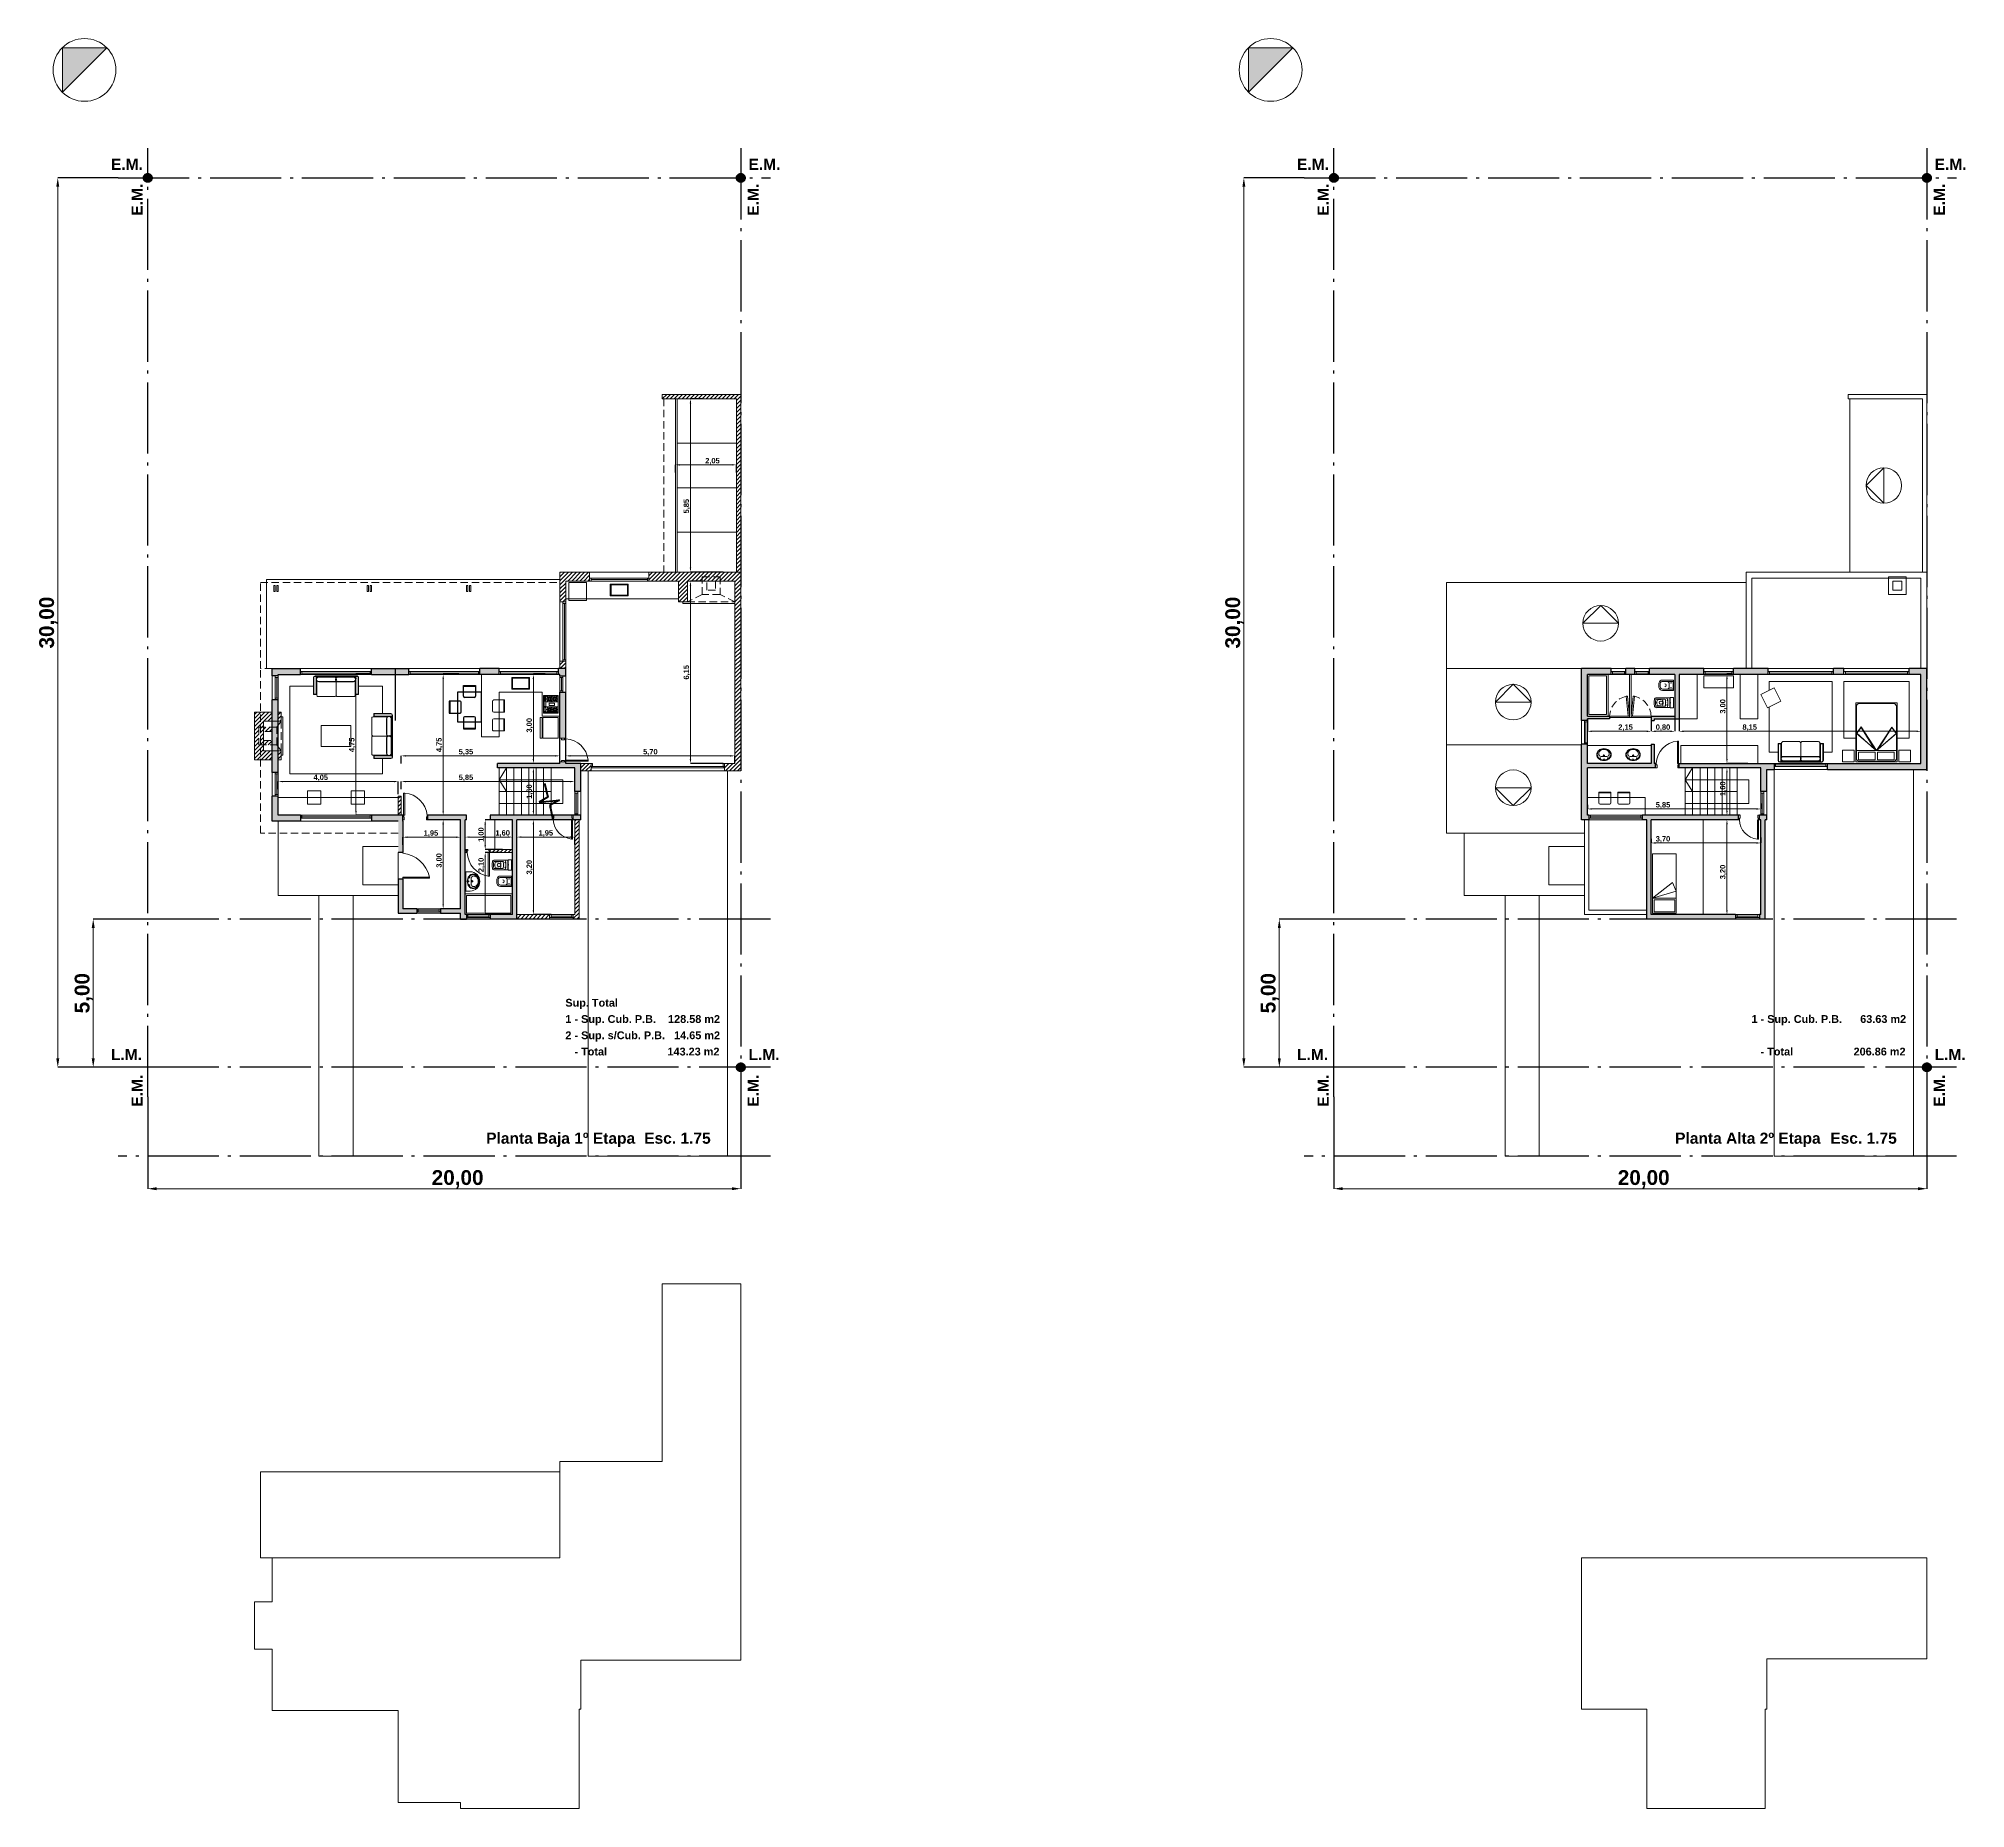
# Model space of a CAD drawing. Header units: millimetres. Extents: x 1515 to 1619, y 1457 to 1550.
# Drawn here: x 1554.2 to 1619.2, y 1457.1 to 1516.8 of the extents above; entities that cross this region are included whole.
import ezdxf

# ---------------------------------------------------------------- set-up
doc = ezdxf.new("R2010")
doc.units = ezdxf.units.MM
doc.linetypes.add('ACAD_ISO04W100', pattern=[30, 24, -3, 0, -3])
doc.linetypes.add('HIDDEN', pattern=[0.375, 0.25, -0.125])
for name, color, linetype, lineweight in [('0.1', 50, 'Continuous', 0), ('0.2', 40, 'Continuous', 20), ('0.3', 30, 'Continuous', 30), ('0.4', 20, 'Continuous', 40), ('0.5', 10, 'Continuous', 40), ('carpinterias', 140, 'Continuous', 9), ('cotas', 104, 'Continuous', 18), ('gris', 251, 'Continuous', 18), ('L.M.', 160, 'ACAD_ISO04W100', 30), ('madera', 35, 'Continuous', 18), ('muebles', 7, 'Continuous', 13), ('nomenclatura', 41, 'Continuous', 18), ('rojo muros', 232, 'Continuous', 18)]:
    doc.layers.add(name, color=color, linetype=linetype, lineweight=lineweight)
doc.styles.add('SANSSERIFBOLD', font='sasb____.pfb')
doc.styles.get("Standard").update_dxf_attribs({"font": 'ARIAL.TTF'})
doc.dimstyles.new('ISO-25', dxfattribs={"dimtxt": 2.5, "dimasz": 2.5, "dimexe": 1.25, "dimexo": 0.625, "dimtad": 1, "dimtxsty": 'Standard', "dimcen": 2.5, "dimadec": 0, "dimazin": 0, "dimtfac": 1, "dimtmove": 0, "dimatfit": 3, "dimfxl": 0, "dimarcsym": 0})
pattern_1 = [(45, (-41.07638, 0.04), (-0.067351921, 0.067351921), [])]

msp = doc.modelspace()

# ---------------------------------------------------------------- texts
at = {"layer": 'nomenclatura', "linetype": 'Continuous', "style": 'SANSSERIFBOLD'}
for s, height, p in [('E.M.', 0.375, (1556.638, 1512.399)), ('E.M.', 0.375, (1578.139, 1512.399)), ('E.M.', 0.375, (1596.638, 1512.399)), ('E.M.', 0.375, (1618.139, 1512.399)), ('Sup. Total', 0.2625, (1571.963, 1484.173)), ('1 - Sup. Cub. P.B.    128.58 m2', 0.2625, (1571.963, 1483.624)), ('1 - Sup. Cub. P.B.      63.63 m2', 0.2625, (1611.963, 1483.624)), ('2 - Sup. s/Cub. P.B.   14.65 m2', 0.2625, (1571.963, 1483.075)), ('L.M.', 0.375, (1556.638, 1482.368)), ('   - Total                    143.23 m2', 0.2625, (1571.963, 1482.526)), ('L.M.', 0.375, (1578.139, 1482.368)), ('L.M.', 0.375, (1596.638, 1482.368)), ('   - Total                    206.86 m2', 0.2625, (1611.963, 1482.526)), ('L.M.', 0.375, (1618.139, 1482.368)), ('Planta Baja 1º Etapa', 0.375, (1569.292, 1479.548)), ('Esc. 1.75', 0.375, (1574.621, 1479.548)), ('Planta Alta 2º Etapa ', 0.375, (1609.388, 1479.548)), ('Esc. 1.75', 0.375, (1614.621, 1479.548))]:
    msp.add_text(s, height=height, dxfattribs=at).set_placement(p)
for p in [(1557.706, 1510.853), (1578.484, 1510.853), (1597.706, 1510.853), (1618.484, 1510.853), (1557.706, 1480.8), (1578.484, 1480.8), (1597.706, 1480.8), (1618.484, 1480.8)]:
    msp.add_text('E.M.', height=0.375, rotation=90, dxfattribs=at).set_placement(p)

# ---------------------------------------------------------------- blocks, each defined once
blk = doc.blocks.new('*D99')
at = {"layer": 'cotas', "color": 0, "linetype": 'Continuous', "lineweight": -2}
for p, q in [((1557.879, 1481.126), (1557.879, 1478.031)), ((1577.879, 1481.126), (1577.879, 1478.031))]:
    blk.add_line(p, q, dxfattribs=at)
at = {"layer": 'cotas', "color": 0, "linetype": 'Continuous', "lineweight": 9}
blk.add_line((1558.179, 1478.031), (1577.579, 1478.031), dxfattribs=at)
at = {"layer": 'cotas', "color": 0, "linetype": 'Continuous'}
for points in [[(1558.179, 1478.081), (1558.179, 1477.981), (1557.879, 1478.031)], [(1577.579, 1478.081), (1577.579, 1477.981), (1577.879, 1478.031)]]:
    blk.add_solid(points, dxfattribs=at)
at = {"layer": 'Defpoints', "color": 0, "linetype": 'Continuous'}
for p in [(1557.879, 1481.126), (1577.879, 1481.126), (1577.879, 1478.031)]:
    blk.add_point(p, dxfattribs=at)
at = {"layer": 'cotas', "linetype": 'Continuous', "insert": (1568.329, 1478.351), "char_height": 0.5, "attachment_point": 5, "style": 'SANSSERIFBOLD'}
blk.add_mtext('20,00', dxfattribs=at)
blk = doc.blocks.new('*D100')
at = {"layer": 'cotas', "color": 0, "linetype": 'Continuous', "lineweight": -2}
for p, q in [((1556.879, 1512.126), (1554.844, 1512.126)), ((1556.879, 1482.126), (1554.844, 1482.126))]:
    blk.add_line(p, q, dxfattribs=at)
at = {"layer": 'cotas', "color": 0, "linetype": 'Continuous', "lineweight": 9}
blk.add_line((1554.844, 1511.826), (1554.844, 1482.426), dxfattribs=at)
at = {"layer": 'cotas', "color": 0, "linetype": 'Continuous'}
for points in [[(1554.794, 1511.826), (1554.894, 1511.826), (1554.844, 1512.126)], [(1554.794, 1482.426), (1554.894, 1482.426), (1554.844, 1482.126)]]:
    blk.add_solid(points, dxfattribs=at)
at = {"layer": 'Defpoints', "color": 0, "linetype": 'Continuous'}
for p in [(1556.879, 1512.126), (1554.844, 1482.126), (1556.879, 1482.126)]:
    blk.add_point(p, dxfattribs=at)
at = {"layer": 'cotas', "linetype": 'Continuous', "insert": (1554.524, 1497.126), "char_height": 0.5, "attachment_point": 5, "rotation": 90, "style": 'SANSSERIFBOLD'}
blk.add_mtext('30,00', dxfattribs=at)
blk = doc.blocks.new('*D101')
at = {"layer": 'cotas', "color": 0, "linetype": 'Continuous', "lineweight": -2}
for p, q in [((1557.879, 1487.126), (1556.04, 1487.126)), ((1557.879, 1482.126), (1556.04, 1482.126))]:
    blk.add_line(p, q, dxfattribs=at)
at = {"layer": 'cotas', "color": 0, "linetype": 'Continuous', "lineweight": 9}
blk.add_line((1556.04, 1486.826), (1556.04, 1482.426), dxfattribs=at)
at = {"layer": 'cotas', "color": 0, "linetype": 'Continuous'}
for points in [[(1555.99, 1486.826), (1556.09, 1486.826), (1556.04, 1487.126)], [(1555.99, 1482.426), (1556.09, 1482.426), (1556.04, 1482.126)]]:
    blk.add_solid(points, dxfattribs=at)
at = {"layer": 'Defpoints', "color": 0, "linetype": 'Continuous'}
for p in [(1557.879, 1487.126), (1556.04, 1482.126), (1557.879, 1482.126)]:
    blk.add_point(p, dxfattribs=at)
at = {"layer": 'cotas', "linetype": 'Continuous', "insert": (1555.72, 1484.626), "char_height": 0.5, "attachment_point": 5, "rotation": 90, "style": 'SANSSERIFBOLD'}
blk.add_mtext('5,00', dxfattribs=at)
blk = doc.blocks.new('cocina.anafe')
for points in [[(0.05, 0.5), (0.65, 0.5), (0.65, 0), (0.05, 0)], [(0.068, 0.074), (0.629, 0.074), (0.629, 0.023), (0.068, 0.023)], [(0.08, 0.385), (0.08, 0.389), (0.143, 0.389), (0.143, 0.385)], [(0.08, 0.189), (0.08, 0.193), (0.143, 0.193), (0.143, 0.189)], [(0.104, 0.447), (0.107, 0.45), (0.152, 0.405), (0.149, 0.403)], [(0.107, 0.323), (0.104, 0.326), (0.149, 0.371), (0.152, 0.368)], [(0.104, 0.252), (0.107, 0.254), (0.152, 0.21), (0.149, 0.207)], [(0.107, 0.127), (0.104, 0.13), (0.149, 0.175), (0.152, 0.172)], [(0.166, 0.475), (0.17, 0.475), (0.17, 0.411), (0.166, 0.411)], [(0.17, 0.299), (0.166, 0.299), (0.166, 0.362), (0.17, 0.362)], [(0.166, 0.279), (0.17, 0.279), (0.17, 0.215), (0.166, 0.215)], [(0.17, 0.103), (0.166, 0.103), (0.166, 0.166), (0.17, 0.166)], [(0.229, 0.45), (0.232, 0.447), (0.187, 0.403), (0.184, 0.405)], [(0.232, 0.326), (0.229, 0.323), (0.184, 0.368), (0.187, 0.371)], [(0.229, 0.254), (0.232, 0.252), (0.187, 0.207), (0.184, 0.21)], [(0.232, 0.13), (0.229, 0.127), (0.184, 0.172), (0.187, 0.175)], [(0.256, 0.389), (0.256, 0.385), (0.192, 0.385), (0.192, 0.389)], [(0.256, 0.193), (0.256, 0.189), (0.192, 0.189), (0.192, 0.193)], [(0.442, 0.389), (0.442, 0.385), (0.505, 0.385), (0.505, 0.389)], [(0.442, 0.193), (0.442, 0.189), (0.505, 0.189), (0.505, 0.193)], [(0.469, 0.45), (0.466, 0.447), (0.511, 0.403), (0.514, 0.405)], [(0.466, 0.326), (0.469, 0.323), (0.514, 0.368), (0.511, 0.371)], [(0.469, 0.254), (0.466, 0.252), (0.511, 0.207), (0.514, 0.21)], [(0.466, 0.13), (0.469, 0.127), (0.514, 0.172), (0.511, 0.175)], [(0.532, 0.475), (0.528, 0.475), (0.528, 0.411), (0.532, 0.411)], [(0.528, 0.299), (0.532, 0.299), (0.532, 0.362), (0.528, 0.362)], [(0.532, 0.279), (0.528, 0.279), (0.528, 0.215), (0.532, 0.215)], [(0.528, 0.103), (0.532, 0.103), (0.532, 0.166), (0.528, 0.166)], [(0.594, 0.447), (0.591, 0.45), (0.546, 0.405), (0.549, 0.403)], [(0.591, 0.323), (0.594, 0.326), (0.549, 0.371), (0.546, 0.368)], [(0.594, 0.252), (0.591, 0.254), (0.546, 0.21), (0.549, 0.207)], [(0.591, 0.127), (0.594, 0.13), (0.549, 0.175), (0.546, 0.172)], [(0.618, 0.385), (0.618, 0.389), (0.555, 0.389), (0.555, 0.385)], [(0.618, 0.189), (0.618, 0.193), (0.555, 0.193), (0.555, 0.189)]]:
    blk.add_lwpolyline(points, close=True)
for points in [[(0.089, 0.492), (0.249, 0.492, -0.414214), (0.264, 0.476), (0.264, 0.294, -0.414214), (0.249, 0.278), (0.089, 0.278, -0.414214), (0.073, 0.294), (0.073, 0.476, -0.414214)], [(0.089, 0.296), (0.249, 0.296, -0.414214), (0.264, 0.28), (0.264, 0.098, -0.414214), (0.249, 0.082), (0.089, 0.082, -0.414214), (0.073, 0.098), (0.073, 0.28, -0.414214)], [(0.609, 0.492), (0.449, 0.492, 0.414214), (0.434, 0.476), (0.434, 0.294, 0.414214), (0.449, 0.278), (0.609, 0.278, 0.414214), (0.624, 0.294), (0.624, 0.476, 0.414214)], [(0.609, 0.296), (0.449, 0.296, 0.414214), (0.434, 0.28), (0.434, 0.098, 0.414214), (0.449, 0.082), (0.609, 0.082, 0.414214), (0.624, 0.098), (0.624, 0.28, 0.414214)]]:
    blk.add_lwpolyline(points, format="xyb", close=True)
at = {"linetype": 'Continuous', "lineweight": 5}
blk.add_lwpolyline([(0.306, 0.376), (0.394, 0.376), (0.394, 0.187), (0.306, 0.187)], close=True, dxfattribs=at)
for centre, radius in [((0.111, 0.048), 0.0166), ((0.168, 0.387), 0.0625), ((0.168, 0.191), 0.0625), ((0.168, 0.387), 0.0364), ((0.168, 0.191), 0.0364), ((0.171, 0.048), 0.0166), ((0.229, 0.048), 0.0166), ((0.439, 0.048), 0.0166), ((0.53, 0.387), 0.0625), ((0.53, 0.191), 0.0625), ((0.53, 0.387), 0.0364), ((0.53, 0.191), 0.0364), ((0.605, 0.048), 0.0166)]:
    blk.add_circle(centre, radius)
blk = doc.blocks.new('i')
for p, q in [((1235.135, 1802.349), (1235.325, 1802.349)), ((1235.135, 1802.304), (1235.493, 1802.304)), ((1235.493, 1802.044), (1235.135, 1802.044)), ((1235.135, 1801.999), (1235.325, 1801.999)), ((1235.325, 1802.349), (1235.507, 1802.349)), ((1235.325, 1801.999), (1235.507, 1801.999)), ((1235.36, 1802.224), (1235.36, 1802.124)), ((1235.495, 1802.302), (1235.495, 1802.046)), ((1235.51, 1802.346), (1235.51, 1802.002))]:
    blk.add_line(p, q)
for centre in [(1235.42, 1802.254), (1235.42, 1802.094)]:
    blk.add_circle(centre, 0.0085)
for centre, radius, start, end in [((1235.382, 1802.174), 0.377, 168.55585, 191.44415), ((1235.135, 1802.224), 0.125, 90, 168.55585), ((1235.135, 1802.124), 0.125, 191.44415, 270), ((1235.382, 1802.174), 0.332, 168.55585, 191.44415), ((1235.135, 1802.224), 0.08, 90, 168.55585), ((1235.135, 1802.124), 0.08, 191.44415, 270), ((1235.198, 1802.171), 0.0578, 2.61926, 78.39406), ((1235.2, 1802.154), 0.075, 82.39422, 82.744), ((1235.198, 1802.177), 0.0578, 281.60594, 357.38074), ((1235.2, 1802.194), 0.075, 277.256, 277.60578), ((1235.28, 1802.224), 0.08, 0, 90), ((1235.28, 1802.124), 0.08, 270, 0), ((1235.493, 1802.302), 0.002, 0, 90), ((1235.493, 1802.046), 0.002, 270, 0), ((1235.507, 1802.346), 0.003, 0, 90), ((1235.507, 1802.002), 0.003, 270, 0)]:
    blk.add_arc(centre, radius, start, end)
blk = doc.blocks.new('in')
for p, q in [((1235.276, 1801.782), (1234.965, 1801.782)), ((1235.244, 1801.737), (1234.965, 1801.737)), ((1235.244, 1801.493), (1234.965, 1801.493)), ((1235.276, 1801.448), (1234.965, 1801.448)), ((1234.983, 1801.615), (1234.983, 1801.655)), ((1234.983, 1801.615), (1234.983, 1801.575)), ((1235.048, 1801.719), (1235.12, 1801.719)), ((1235.048, 1801.511), (1235.12, 1801.511)), ((1235.276, 1801.782), (1235.408, 1801.782)), ((1235.276, 1801.448), (1235.408, 1801.448)), ((1235.346, 1801.712), (1235.346, 1801.615)), ((1235.346, 1801.518), (1235.346, 1801.615)), ((1235.416, 1801.615), (1235.416, 1801.774)), ((1235.416, 1801.615), (1235.416, 1801.456))]:
    blk.add_line(p, q)
for points in [[(1235.328, 1801.687, -0.120573), (1235.325, 1801.688, -0.105064), (1235.323, 1801.689, -0.088664), (1235.322, 1801.692, -0.079761), (1235.322, 1801.695, -0.079761), (1235.322, 1801.698, -0.088664), (1235.323, 1801.7, -0.105064), (1235.325, 1801.702, -0.120573), (1235.328, 1801.703, -0.120573)], [(1235.328, 1801.543, 0.120573), (1235.325, 1801.542, 0.105064), (1235.323, 1801.54, 0.088664), (1235.322, 1801.538, 0.079761), (1235.322, 1801.535, 0.079761), (1235.322, 1801.532, 0.088664), (1235.323, 1801.53, 0.105064), (1235.325, 1801.528, 0.120573), (1235.328, 1801.527, 0.120573)], [(1235.328, 1801.703, -0.135765), (1235.33, 1801.702, -0.106933), (1235.331, 1801.7, -0.081683), (1235.333, 1801.698, -0.069843), (1235.333, 1801.695, -0.069843), (1235.333, 1801.692, -0.081683), (1235.331, 1801.689, -0.106933), (1235.33, 1801.688, -0.135765), (1235.328, 1801.687, -0.135765)], [(1235.328, 1801.527, 0.135765), (1235.33, 1801.528, 0.106933), (1235.331, 1801.53, 0.081683), (1235.333, 1801.532, 0.069843), (1235.333, 1801.535, 0.069843), (1235.333, 1801.538, 0.081683), (1235.331, 1801.54, 0.106933), (1235.33, 1801.542, 0.135765), (1235.328, 1801.543, 0.135765)]]:
    blk.add_lwpolyline(points, format="xyb")
blk.add_lwpolyline([(1235.426, 1801.792), (1235.426, 1801.438), (1235.545, 1801.438), (1235.545, 1801.792)], close=True)
for centre, radius, start, end in [((1235.848, 1801.615), 0.956, 173.56456, 180), ((1235.848, 1801.615), 0.956, 180, 186.43544), ((1234.965, 1801.715), 0.0678, 90, 173.56456), ((1234.965, 1801.515), 0.0678, 186.43544, 270), ((1235.846, 1801.615), 0.909, 173.57291, 180), ((1235.846, 1801.615), 0.909, 180, 186.42709), ((1234.965, 1801.714), 0.023, 90, 173.57291), ((1234.965, 1801.516), 0.023, 186.42709, 270), ((1235.048, 1801.655), 0.0648, 90, 180), ((1235.048, 1801.575), 0.0648, 180, 270), ((1235.108, 1801.615), 0.0504, 121.47191, 180), ((1235.108, 1801.615), 0.0504, 180, 238.52809), ((1235.119, 1801.6), 0.069, 89.56202, 122.8418), ((1235.119, 1801.63), 0.069, 237.1582, 270.43798), ((1235.12, 1801.6), 0.069, 57.1582, 90.43798), ((1235.12, 1801.63), 0.069, 269.56202, 302.8418), ((1235.131, 1801.615), 0.0504, 0, 58.52809), ((1235.131, 1801.615), 0.0504, 301.47191, 0), ((1235.159, 1801.67), 0.027, 3.36318, 90), ((1235.159, 1801.56), 0.027, 270, 356.63682), ((1234.23, 1801.615), 0.957, 0, 3.36318), ((1234.23, 1801.615), 0.957, 356.63682, 0), ((1235.243, 1801.714), 0.023, 6.42709, 90), ((1235.243, 1801.516), 0.023, 270, 353.57291), ((1234.362, 1801.615), 0.909, 0, 6.42709), ((1234.362, 1801.615), 0.909, 353.57291, 0), ((1235.276, 1801.712), 0.0702, 0, 90), ((1235.276, 1801.518), 0.0702, 270, 0), ((1235.408, 1801.774), 0.00819, 0, 90), ((1235.408, 1801.456), 0.00819, 270, 0), ((1235.416, 1801.646), 0.0184, 28.88836, 87.29185), ((1235.416, 1801.584), 0.0184, 272.70815, 331.11164), ((1235.369, 1801.615), 0.0742, 327.50485, 32.49515)]:
    blk.add_arc(centre, radius, start, end)
for p in [(1234.937, 1801.615), (1235.272, 1801.615), (1235.322, 1801.692), (1235.346, 1801.518), (1235.416, 1801.774), (1235.416, 1801.456)]:
    blk.add_point(p)
blk = doc.blocks.new('aa')
at = {"layer": 'madera'}
for p, q in [((1233.437, -214.668), (1233.844, -214.668)), ((1233.437, -215.034), (1233.437, -214.668)), ((1233.437, -214.693), (1233.844, -214.693)), ((1233.803, -215.075), (1233.478, -215.075)), ((1233.844, -214.668), (1233.844, -215.034))]:
    blk.add_line(p, q, dxfattribs=at)
for centre, start, end in [((1233.478, -215.034), 180, 270), ((1233.803, -215.034), 270, 0)]:
    blk.add_arc(centre, 0.0406, start, end, dxfattribs=at)
blk = doc.blocks.new('pil')
blk.add_line((1235.263, 1804.106), (1235.063, 1804.106))
for points in [[(1235.167, 1803.842, 0.080772), (1235.264, 1803.858, 0.089305), (1235.342, 1803.9, 0.110962), (1235.389, 1803.968, 0.119182), (1235.407, 1804.042, 0.119182), (1235.389, 1804.116, 0.110962), (1235.342, 1804.183, 0.089305), (1235.264, 1804.226, 0.080772), (1235.167, 1804.242, 0.080772), (1235.069, 1804.226, 0.089305), (1234.991, 1804.183, 0.104793), (1234.937, 1804.116, 0.119182), (1234.919, 1804.042, 0.119182), (1234.937, 1803.968, 0.104793), (1234.991, 1803.9, 0.089305), (1235.069, 1803.858, 0.080772)], [(1235.167, 1803.858, 0.080772), (1235.259, 1803.873, 0.088756), (1235.331, 1803.912, 0.11126), (1235.374, 1803.974, 0.120398), (1235.391, 1804.042, 0.120398), (1235.374, 1804.109, 0.11126), (1235.331, 1804.171, 0.088756), (1235.259, 1804.211, 0.080772), (1235.167, 1804.226, 0.080772), (1235.074, 1804.211, 0.089305), (1235.001, 1804.171, 0.104793), (1234.951, 1804.109, 0.119182), (1234.935, 1804.042, 0.119182), (1234.951, 1803.975, 0.104793), (1235.001, 1803.913, 0.089305), (1235.074, 1803.873, 0.080772)]]:
    blk.add_lwpolyline(points, format="xyb", close=True)
for points in [[(1235.163, 1803.874, -0.02495), (1235.135, 1803.875, -0.088119)], [(1235.163, 1803.874, 0.072856), (1235.241, 1803.884, 0.088119)]]:
    blk.add_lwpolyline(points, format="xyb")
for centre, radius in [((1235.035, 1804.162), 0.012), ((1235.163, 1804.074), 0.0219), ((1235.163, 1804.074), 0.0179), ((1235.163, 1804.202), 0.012), ((1235.291, 1804.162), 0.012)]:
    blk.add_circle(centre, radius)
for centre, radius, start, end in [((1235.063, 1804.026), 0.08, 90, 180), ((1235.137, 1804.029), 0.154, 177.90036, 269.45523), ((1235.188, 1804.029), 0.154, 290.171, 2.09964), ((1235.263, 1804.026), 0.08, 0, 90)]:
    blk.add_arc(centre, radius, start, end)
blk = doc.blocks.new('*D73')
at = {"layer": 'cotas', "color": 0, "linetype": 'Continuous', "lineweight": -2}
for p, q in [((1565.429, 1495.376), (1564.902, 1495.376)), ((1565.611, 1490.626), (1564.902, 1490.626))]:
    blk.add_line(p, q, dxfattribs=at)
at = {"layer": 'cotas', "color": 0, "linetype": 'Continuous', "lineweight": 9}
blk.add_line((1564.902, 1495.226), (1564.902, 1490.776), dxfattribs=at)
at = {"layer": 'cotas', "color": 0, "linetype": 'Continuous'}
for points in [[(1564.877, 1495.226), (1564.927, 1495.226), (1564.902, 1495.376)], [(1564.877, 1490.776), (1564.927, 1490.776), (1564.902, 1490.626)]]:
    blk.add_solid(points, dxfattribs=at)
at = {"layer": 'Defpoints', "color": 0, "linetype": 'Continuous'}
for p in [(1565.429, 1495.376), (1564.902, 1490.626), (1565.611, 1490.626)]:
    blk.add_point(p, dxfattribs=at)
at = {"layer": 'cotas', "linetype": 'Continuous', "insert": (1564.781, 1493.001), "char_height": 0.18, "attachment_point": 5, "rotation": 90, "style": 'SANSSERIFBOLD'}
blk.add_mtext('4,75', dxfattribs=at)
blk = doc.blocks.new('*D74')
at = {"layer": 'cotas', "color": 0, "linetype": 'Continuous', "lineweight": -2}
for p, q in [((1568.369, 1495.376), (1567.842, 1495.376)), ((1568.55, 1490.626), (1567.842, 1490.626))]:
    blk.add_line(p, q, dxfattribs=at)
at = {"layer": 'cotas', "color": 0, "linetype": 'Continuous', "lineweight": 9}
blk.add_line((1567.842, 1495.226), (1567.842, 1490.776), dxfattribs=at)
at = {"layer": 'cotas', "color": 0, "linetype": 'Continuous'}
for points in [[(1567.817, 1495.226), (1567.867, 1495.226), (1567.842, 1495.376)], [(1567.817, 1490.776), (1567.867, 1490.776), (1567.842, 1490.626)]]:
    blk.add_solid(points, dxfattribs=at)
at = {"layer": 'Defpoints', "color": 0, "linetype": 'Continuous'}
for p in [(1568.369, 1495.376), (1567.842, 1490.626), (1568.55, 1490.626)]:
    blk.add_point(p, dxfattribs=at)
at = {"layer": 'cotas', "linetype": 'Continuous', "insert": (1567.72, 1493.001), "char_height": 0.18, "attachment_point": 5, "rotation": 90, "style": 'SANSSERIFBOLD'}
blk.add_mtext('4,75', dxfattribs=at)
blk = doc.blocks.new('*D75')
at = {"layer": 'cotas', "color": 0, "linetype": 'Continuous', "lineweight": -2}
for p, q in [((1568.369, 1490.476), (1567.842, 1490.476)), ((1568.429, 1487.476), (1567.842, 1487.476))]:
    blk.add_line(p, q, dxfattribs=at)
at = {"layer": 'cotas', "color": 0, "linetype": 'Continuous', "lineweight": 9}
blk.add_line((1567.842, 1490.326), (1567.842, 1487.626), dxfattribs=at)
at = {"layer": 'cotas', "color": 0, "linetype": 'Continuous'}
for points in [[(1567.817, 1490.326), (1567.867, 1490.326), (1567.842, 1490.476)], [(1567.817, 1487.626), (1567.867, 1487.626), (1567.842, 1487.476)]]:
    blk.add_solid(points, dxfattribs=at)
at = {"layer": 'Defpoints', "color": 0, "linetype": 'Continuous'}
for p in [(1568.369, 1490.476), (1567.842, 1487.476), (1568.429, 1487.476)]:
    blk.add_point(p, dxfattribs=at)
at = {"layer": 'cotas', "linetype": 'Continuous', "insert": (1567.72, 1489.105), "char_height": 0.18, "attachment_point": 5, "rotation": 90, "style": 'SANSSERIFBOLD'}
blk.add_mtext('3,00', dxfattribs=at)
blk = doc.blocks.new('*D76')
at = {"layer": 'cotas', "color": 0, "linetype": 'Continuous', "lineweight": -2}
for p, q in [((1569.804, 1489.376), (1569.259, 1489.376)), ((1569.846, 1487.276), (1569.259, 1487.276))]:
    blk.add_line(p, q, dxfattribs=at)
at = {"layer": 'cotas', "color": 0, "linetype": 'Continuous', "lineweight": 9}
blk.add_line((1569.259, 1489.226), (1569.259, 1487.426), dxfattribs=at)
at = {"layer": 'cotas', "color": 0, "linetype": 'Continuous'}
for points in [[(1569.234, 1489.226), (1569.284, 1489.226), (1569.259, 1489.376)], [(1569.234, 1487.426), (1569.284, 1487.426), (1569.259, 1487.276)]]:
    blk.add_solid(points, dxfattribs=at)
at = {"layer": 'Defpoints', "color": 0, "linetype": 'Continuous'}
for p in [(1569.804, 1489.376), (1569.259, 1487.276), (1569.846, 1487.276)]:
    blk.add_point(p, dxfattribs=at)
at = {"layer": 'cotas', "linetype": 'Continuous', "insert": (1569.138, 1488.952), "char_height": 0.18, "attachment_point": 5, "rotation": 90, "style": 'SANSSERIFBOLD'}
blk.add_mtext('2,10', dxfattribs=at)
blk = doc.blocks.new('*D77')
at = {"layer": 'cotas', "color": 0, "linetype": 'Continuous', "lineweight": -2}
for p, q in [((1569.804, 1490.476), (1569.259, 1490.476)), ((1569.846, 1489.476), (1569.259, 1489.476))]:
    blk.add_line(p, q, dxfattribs=at)
at = {"layer": 'cotas', "color": 0, "linetype": 'Continuous', "lineweight": 9}
blk.add_line((1569.259, 1490.326), (1569.259, 1489.626), dxfattribs=at)
at = {"layer": 'cotas', "color": 0, "linetype": 'Continuous'}
for points in [[(1569.234, 1490.326), (1569.284, 1490.326), (1569.259, 1490.476)], [(1569.234, 1489.626), (1569.284, 1489.626), (1569.259, 1489.476)]]:
    blk.add_solid(points, dxfattribs=at)
at = {"layer": 'Defpoints', "color": 0, "linetype": 'Continuous'}
for p in [(1569.804, 1490.476), (1569.259, 1489.476), (1569.846, 1489.476)]:
    blk.add_point(p, dxfattribs=at)
at = {"layer": 'cotas', "linetype": 'Continuous', "insert": (1569.138, 1489.976), "char_height": 0.18, "attachment_point": 5, "rotation": 90, "style": 'SANSSERIFBOLD'}
blk.add_mtext('1,00', dxfattribs=at)
blk = doc.blocks.new('*D78')
at = {"layer": 'cotas', "color": 0, "linetype": 'Continuous', "lineweight": -2}
for p, q in [((1571.429, 1492.226), (1570.885, 1492.226)), ((1571.471, 1490.626), (1570.885, 1490.626))]:
    blk.add_line(p, q, dxfattribs=at)
at = {"layer": 'cotas', "color": 0, "linetype": 'Continuous', "lineweight": 9}
blk.add_line((1570.885, 1492.076), (1570.885, 1490.776), dxfattribs=at)
at = {"layer": 'cotas', "color": 0, "linetype": 'Continuous'}
for points in [[(1570.86, 1492.076), (1570.91, 1492.076), (1570.885, 1492.226)], [(1570.86, 1490.776), (1570.91, 1490.776), (1570.885, 1490.626)]]:
    blk.add_solid(points, dxfattribs=at)
at = {"layer": 'Defpoints', "color": 0, "linetype": 'Continuous'}
for p in [(1571.429, 1492.226), (1570.885, 1490.626), (1571.471, 1490.626)]:
    blk.add_point(p, dxfattribs=at)
at = {"layer": 'cotas', "linetype": 'Continuous', "insert": (1570.763, 1491.426), "char_height": 0.18, "attachment_point": 5, "rotation": 90, "style": 'SANSSERIFBOLD'}
blk.add_mtext('1,60', dxfattribs=at)
blk = doc.blocks.new('*D79')
at = {"layer": 'cotas', "color": 0, "linetype": 'Continuous', "lineweight": -2}
for p, q in [((1571.287, 1495.376), (1570.885, 1495.376)), ((1571.471, 1492.376), (1570.885, 1492.376))]:
    blk.add_line(p, q, dxfattribs=at)
at = {"layer": 'cotas', "color": 0, "linetype": 'Continuous', "lineweight": 9}
blk.add_line((1570.885, 1495.226), (1570.885, 1492.526), dxfattribs=at)
at = {"layer": 'cotas', "color": 0, "linetype": 'Continuous'}
for points in [[(1570.86, 1495.226), (1570.91, 1495.226), (1570.885, 1495.376)], [(1570.86, 1492.526), (1570.91, 1492.526), (1570.885, 1492.376)]]:
    blk.add_solid(points, dxfattribs=at)
at = {"layer": 'Defpoints', "color": 0, "linetype": 'Continuous'}
for p in [(1571.287, 1495.376), (1570.885, 1492.376), (1571.471, 1492.376)]:
    blk.add_point(p, dxfattribs=at)
at = {"layer": 'cotas', "linetype": 'Continuous', "insert": (1570.763, 1493.663), "char_height": 0.18, "attachment_point": 5, "rotation": 90, "style": 'SANSSERIFBOLD'}
blk.add_mtext('3,00', dxfattribs=at)
blk = doc.blocks.new('*D80')
at = {"layer": 'cotas', "color": 0, "linetype": 'Continuous', "lineweight": -2}
for p, q in [((1562.279, 1491.503), (1562.279, 1491.765)), ((1566.329, 1491.34), (1566.329, 1491.765))]:
    blk.add_line(p, q, dxfattribs=at)
at = {"layer": 'cotas', "color": 0, "linetype": 'Continuous', "lineweight": 9}
blk.add_line((1566.179, 1491.765), (1562.429, 1491.765), dxfattribs=at)
at = {"layer": 'cotas', "color": 0, "linetype": 'Continuous'}
for points in [[(1562.429, 1491.79), (1562.429, 1491.74), (1562.279, 1491.765)], [(1566.179, 1491.79), (1566.179, 1491.74), (1566.329, 1491.765)]]:
    blk.add_solid(points, dxfattribs=at)
at = {"layer": 'Defpoints', "color": 0, "linetype": 'Continuous'}
for p in [(1562.279, 1491.765), (1562.279, 1491.503), (1566.329, 1491.34)]:
    blk.add_point(p, dxfattribs=at)
at = {"layer": 'cotas', "linetype": 'Continuous', "insert": (1563.713, 1491.887), "char_height": 0.18, "attachment_point": 5, "style": 'SANSSERIFBOLD'}
blk.add_mtext('4,05', dxfattribs=at)
blk = doc.blocks.new('*D81')
at = {"layer": 'cotas', "color": 0, "linetype": 'Continuous', "lineweight": -2}
for p, q in [((1566.429, 1491.503), (1566.429, 1491.765)), ((1572.279, 1491.618), (1572.279, 1491.765))]:
    blk.add_line(p, q, dxfattribs=at)
at = {"layer": 'cotas', "color": 0, "linetype": 'Continuous', "lineweight": 9}
blk.add_line((1572.129, 1491.765), (1566.579, 1491.765), dxfattribs=at)
at = {"layer": 'cotas', "color": 0, "linetype": 'Continuous'}
for points in [[(1566.579, 1491.79), (1566.579, 1491.74), (1566.429, 1491.765)], [(1572.129, 1491.79), (1572.129, 1491.74), (1572.279, 1491.765)]]:
    blk.add_solid(points, dxfattribs=at)
at = {"layer": 'Defpoints', "color": 0, "linetype": 'Continuous'}
for p in [(1566.429, 1491.765), (1566.429, 1491.503), (1572.279, 1491.618)]:
    blk.add_point(p, dxfattribs=at)
at = {"layer": 'cotas', "linetype": 'Continuous', "insert": (1568.61, 1491.887), "char_height": 0.18, "attachment_point": 5, "style": 'SANSSERIFBOLD'}
blk.add_mtext('5,85', dxfattribs=at)
blk = doc.blocks.new('*D82')
at = {"layer": 'cotas', "color": 0, "linetype": 'Continuous', "lineweight": -2}
for p, q in [((1566.429, 1492.371), (1566.429, 1492.632)), ((1571.779, 1492.376), (1571.779, 1492.632))]:
    blk.add_line(p, q, dxfattribs=at)
at = {"layer": 'cotas', "color": 0, "linetype": 'Continuous', "lineweight": 9}
blk.add_line((1571.629, 1492.632), (1566.579, 1492.632), dxfattribs=at)
at = {"layer": 'cotas', "color": 0, "linetype": 'Continuous'}
for points in [[(1566.579, 1492.657), (1566.579, 1492.607), (1566.429, 1492.632)], [(1571.629, 1492.657), (1571.629, 1492.607), (1571.779, 1492.632)]]:
    blk.add_solid(points, dxfattribs=at)
at = {"layer": 'Defpoints', "color": 0, "linetype": 'Continuous'}
for p in [(1566.429, 1492.632), (1566.429, 1492.371), (1571.779, 1492.376)]:
    blk.add_point(p, dxfattribs=at)
at = {"layer": 'cotas', "linetype": 'Continuous', "insert": (1568.61, 1492.754), "char_height": 0.18, "attachment_point": 5, "style": 'SANSSERIFBOLD'}
blk.add_mtext('5,35', dxfattribs=at)
blk = doc.blocks.new('*D83')
at = {"layer": 'cotas', "color": 0, "linetype": 'Continuous', "lineweight": -2}
blk.add_line((1566.479, 1489.627), (1566.479, 1489.888), dxfattribs=at)
at = {"layer": 'cotas', "color": 0, "linetype": 'Continuous', "lineweight": 9}
blk.add_line((1568.279, 1489.888), (1566.629, 1489.888), dxfattribs=at)
at = {"layer": 'cotas', "color": 0, "linetype": 'Continuous'}
for points in [[(1566.629, 1489.913), (1566.629, 1489.863), (1566.479, 1489.888)], [(1568.279, 1489.913), (1568.279, 1489.863), (1568.429, 1489.888)]]:
    blk.add_solid(points, dxfattribs=at)
at = {"layer": 'Defpoints', "color": 0, "linetype": 'Continuous'}
for p in [(1566.479, 1489.888), (1566.479, 1489.627), (1568.429, 1489.888)]:
    blk.add_point(p, dxfattribs=at)
at = {"layer": 'cotas', "linetype": 'Continuous', "insert": (1567.429, 1490.01), "char_height": 0.18, "attachment_point": 5, "style": 'SANSSERIFBOLD'}
blk.add_mtext('1,95', dxfattribs=at)
blk = doc.blocks.new('*D84')
at = {"layer": 'cotas', "color": 0, "linetype": 'Continuous', "lineweight": -2}
for p, q in [((1568.579, 1489.627), (1568.579, 1489.892)), ((1570.179, 1489.753), (1570.179, 1489.892))]:
    blk.add_line(p, q, dxfattribs=at)
at = {"layer": 'cotas', "color": 0, "linetype": 'Continuous', "lineweight": 9}
blk.add_line((1570.029, 1489.892), (1568.729, 1489.892), dxfattribs=at)
at = {"layer": 'cotas', "color": 0, "linetype": 'Continuous'}
for points in [[(1568.729, 1489.917), (1568.729, 1489.867), (1568.579, 1489.892)], [(1570.029, 1489.917), (1570.029, 1489.867), (1570.179, 1489.892)]]:
    blk.add_solid(points, dxfattribs=at)
at = {"layer": 'Defpoints', "color": 0, "linetype": 'Continuous'}
for p in [(1568.579, 1489.892), (1568.579, 1489.627), (1570.179, 1489.753)]:
    blk.add_point(p, dxfattribs=at)
at = {"layer": 'cotas', "linetype": 'Continuous', "insert": (1569.848, 1490.013), "char_height": 0.18, "attachment_point": 5, "style": 'SANSSERIFBOLD'}
blk.add_mtext('1,60', dxfattribs=at)
blk = doc.blocks.new('*D85')
at = {"layer": 'cotas', "color": 0, "linetype": 'Continuous', "lineweight": -2}
for p, q in [((1571.429, 1490.476), (1570.885, 1490.476)), ((1571.479, 1487.276), (1570.885, 1487.276))]:
    blk.add_line(p, q, dxfattribs=at)
at = {"layer": 'cotas', "color": 0, "linetype": 'Continuous', "lineweight": 9}
blk.add_line((1570.885, 1490.326), (1570.885, 1487.426), dxfattribs=at)
at = {"layer": 'cotas', "color": 0, "linetype": 'Continuous'}
for points in [[(1570.86, 1490.326), (1570.91, 1490.326), (1570.885, 1490.476)], [(1570.86, 1487.426), (1570.91, 1487.426), (1570.885, 1487.276)]]:
    blk.add_solid(points, dxfattribs=at)
at = {"layer": 'Defpoints', "color": 0, "linetype": 'Continuous'}
for p in [(1571.429, 1490.476), (1570.885, 1487.276), (1571.479, 1487.276)]:
    blk.add_point(p, dxfattribs=at)
at = {"layer": 'cotas', "linetype": 'Continuous', "insert": (1570.763, 1488.876), "char_height": 0.18, "attachment_point": 5, "rotation": 90, "style": 'SANSSERIFBOLD'}
blk.add_mtext('3,20', dxfattribs=at)
blk = doc.blocks.new('*D86')
at = {"layer": 'cotas', "color": 0, "linetype": 'Continuous', "lineweight": -2}
for p, q in [((1570.329, 1489.627), (1570.329, 1489.892)), ((1572.279, 1489.637), (1572.279, 1489.892))]:
    blk.add_line(p, q, dxfattribs=at)
at = {"layer": 'cotas', "color": 0, "linetype": 'Continuous', "lineweight": 9}
blk.add_line((1572.129, 1489.892), (1570.479, 1489.892), dxfattribs=at)
at = {"layer": 'cotas', "color": 0, "linetype": 'Continuous'}
for points in [[(1570.479, 1489.917), (1570.479, 1489.867), (1570.329, 1489.892)], [(1572.129, 1489.917), (1572.129, 1489.867), (1572.279, 1489.892)]]:
    blk.add_solid(points, dxfattribs=at)
at = {"layer": 'Defpoints', "color": 0, "linetype": 'Continuous'}
for p in [(1570.329, 1489.892), (1570.329, 1489.627), (1572.279, 1489.637)]:
    blk.add_point(p, dxfattribs=at)
at = {"layer": 'cotas', "linetype": 'Continuous', "insert": (1571.304, 1490.013), "char_height": 0.18, "attachment_point": 5, "style": 'SANSSERIFBOLD'}
blk.add_mtext('1,95', dxfattribs=at)
blk = doc.blocks.new('*D87')
at = {"layer": 'cotas', "color": 0, "linetype": 'Continuous', "lineweight": -2}
for p, q in [((1576.579, 1498.526), (1576.182, 1498.526)), ((1577.279, 1492.376), (1576.182, 1492.376))]:
    blk.add_line(p, q, dxfattribs=at)
at = {"layer": 'cotas', "color": 0, "linetype": 'Continuous', "lineweight": 9}
blk.add_line((1576.182, 1498.376), (1576.182, 1492.526), dxfattribs=at)
at = {"layer": 'cotas', "color": 0, "linetype": 'Continuous'}
for points in [[(1576.157, 1498.376), (1576.207, 1498.376), (1576.182, 1498.526)], [(1576.157, 1492.526), (1576.207, 1492.526), (1576.182, 1492.376)]]:
    blk.add_solid(points, dxfattribs=at)
at = {"layer": 'Defpoints', "color": 0, "linetype": 'Continuous'}
for p in [(1576.579, 1498.526), (1576.182, 1492.376), (1577.279, 1492.376)]:
    blk.add_point(p, dxfattribs=at)
at = {"layer": 'cotas', "linetype": 'Continuous', "insert": (1576.061, 1495.451), "char_height": 0.18, "attachment_point": 5, "rotation": 90, "style": 'SANSSERIFBOLD'}
blk.add_mtext('6,15', dxfattribs=at)
blk = doc.blocks.new('*D88')
at = {"layer": 'cotas', "color": 0, "linetype": 'Continuous', "lineweight": -2}
for p, q in [((1571.979, 1492.371), (1571.979, 1492.632)), ((1577.679, 1492.376), (1577.679, 1492.632))]:
    blk.add_line(p, q, dxfattribs=at)
at = {"layer": 'cotas', "color": 0, "linetype": 'Continuous', "lineweight": 9}
blk.add_line((1577.529, 1492.632), (1572.129, 1492.632), dxfattribs=at)
at = {"layer": 'cotas', "color": 0, "linetype": 'Continuous'}
for points in [[(1572.129, 1492.657), (1572.129, 1492.607), (1571.979, 1492.632)], [(1577.529, 1492.657), (1577.529, 1492.607), (1577.679, 1492.632)]]:
    blk.add_solid(points, dxfattribs=at)
at = {"layer": 'Defpoints', "color": 0, "linetype": 'Continuous'}
for p in [(1571.979, 1492.632), (1571.979, 1492.371), (1577.679, 1492.376)]:
    blk.add_point(p, dxfattribs=at)
at = {"layer": 'cotas', "linetype": 'Continuous', "insert": (1574.829, 1492.754), "char_height": 0.18, "attachment_point": 5, "style": 'SANSSERIFBOLD'}
blk.add_mtext('5,70', dxfattribs=at)
blk = doc.blocks.new('*D89')
at = {"layer": 'cotas', "color": 0, "linetype": 'Continuous', "lineweight": -2}
for p, q in [((1576.579, 1504.676), (1576.182, 1504.676)), ((1577.279, 1498.826), (1576.182, 1498.826))]:
    blk.add_line(p, q, dxfattribs=at)
at = {"layer": 'cotas', "color": 0, "linetype": 'Continuous', "lineweight": 9}
blk.add_line((1576.182, 1504.526), (1576.182, 1498.976), dxfattribs=at)
at = {"layer": 'cotas', "color": 0, "linetype": 'Continuous'}
for points in [[(1576.157, 1504.526), (1576.207, 1504.526), (1576.182, 1504.676)], [(1576.157, 1498.976), (1576.207, 1498.976), (1576.182, 1498.826)]]:
    blk.add_solid(points, dxfattribs=at)
at = {"layer": 'Defpoints', "color": 0, "linetype": 'Continuous'}
for p in [(1576.579, 1504.676), (1576.182, 1498.826), (1577.279, 1498.826)]:
    blk.add_point(p, dxfattribs=at)
at = {"layer": 'cotas', "linetype": 'Continuous', "insert": (1576.061, 1501.053), "char_height": 0.18, "attachment_point": 5, "rotation": 90, "style": 'SANSSERIFBOLD'}
blk.add_mtext('5,85', dxfattribs=at)
blk = doc.blocks.new('*D90')
at = {"layer": 'cotas', "color": 0, "linetype": 'Continuous', "lineweight": -2}
for p, q in [((1575.679, 1502.186), (1575.679, 1502.448)), ((1577.729, 1502.192), (1577.729, 1502.448))]:
    blk.add_line(p, q, dxfattribs=at)
at = {"layer": 'cotas', "color": 0, "linetype": 'Continuous', "lineweight": 9}
blk.add_line((1577.579, 1502.448), (1575.829, 1502.448), dxfattribs=at)
at = {"layer": 'cotas', "color": 0, "linetype": 'Continuous'}
for points in [[(1575.829, 1502.473), (1575.829, 1502.423), (1575.679, 1502.448)], [(1577.579, 1502.473), (1577.579, 1502.423), (1577.729, 1502.448)]]:
    blk.add_solid(points, dxfattribs=at)
at = {"layer": 'Defpoints', "color": 0, "linetype": 'Continuous'}
for p in [(1575.679, 1502.448), (1575.679, 1502.186), (1577.729, 1502.192)]:
    blk.add_point(p, dxfattribs=at)
at = {"layer": 'cotas', "linetype": 'Continuous', "insert": (1576.923, 1502.569), "char_height": 0.18, "attachment_point": 5, "style": 'SANSSERIFBOLD'}
blk.add_mtext('2,05', dxfattribs=at)
blk = doc.blocks.new('*D102')
at = {"layer": 'cotas', "color": 0, "linetype": 'Continuous', "lineweight": -2}
for p, q in [((1597.879, 1481.126), (1597.879, 1478.031)), ((1617.879, 1481.126), (1617.879, 1478.031))]:
    blk.add_line(p, q, dxfattribs=at)
at = {"layer": 'cotas', "color": 0, "linetype": 'Continuous', "lineweight": 9}
blk.add_line((1598.179, 1478.031), (1617.579, 1478.031), dxfattribs=at)
at = {"layer": 'cotas', "color": 0, "linetype": 'Continuous'}
for points in [[(1598.179, 1478.081), (1598.179, 1477.981), (1597.879, 1478.031)], [(1617.579, 1478.081), (1617.579, 1477.981), (1617.879, 1478.031)]]:
    blk.add_solid(points, dxfattribs=at)
at = {"layer": 'Defpoints', "color": 0, "linetype": 'Continuous'}
for p in [(1597.879, 1481.126), (1617.879, 1481.126), (1617.879, 1478.031)]:
    blk.add_point(p, dxfattribs=at)
at = {"layer": 'cotas', "linetype": 'Continuous', "insert": (1608.329, 1478.351), "char_height": 0.5, "attachment_point": 5, "style": 'SANSSERIFBOLD'}
blk.add_mtext('20,00', dxfattribs=at)
blk = doc.blocks.new('*D103')
at = {"layer": 'cotas', "color": 0, "linetype": 'Continuous', "lineweight": -2}
for p, q in [((1596.879, 1512.126), (1594.844, 1512.126)), ((1596.879, 1482.126), (1594.844, 1482.126))]:
    blk.add_line(p, q, dxfattribs=at)
at = {"layer": 'cotas', "color": 0, "linetype": 'Continuous', "lineweight": 9}
blk.add_line((1594.844, 1511.826), (1594.844, 1482.426), dxfattribs=at)
at = {"layer": 'cotas', "color": 0, "linetype": 'Continuous'}
for points in [[(1594.794, 1511.826), (1594.894, 1511.826), (1594.844, 1512.126)], [(1594.794, 1482.426), (1594.894, 1482.426), (1594.844, 1482.126)]]:
    blk.add_solid(points, dxfattribs=at)
at = {"layer": 'Defpoints', "color": 0, "linetype": 'Continuous'}
for p in [(1596.879, 1512.126), (1594.844, 1482.126), (1596.879, 1482.126)]:
    blk.add_point(p, dxfattribs=at)
at = {"layer": 'cotas', "linetype": 'Continuous', "insert": (1594.524, 1497.126), "char_height": 0.5, "attachment_point": 5, "rotation": 90, "style": 'SANSSERIFBOLD'}
blk.add_mtext('30,00', dxfattribs=at)
blk = doc.blocks.new('*D104')
at = {"layer": 'cotas', "color": 0, "linetype": 'Continuous', "lineweight": -2}
for p, q in [((1597.879, 1487.126), (1596.04, 1487.126)), ((1597.879, 1482.126), (1596.04, 1482.126))]:
    blk.add_line(p, q, dxfattribs=at)
at = {"layer": 'cotas', "color": 0, "linetype": 'Continuous', "lineweight": 9}
blk.add_line((1596.04, 1486.826), (1596.04, 1482.426), dxfattribs=at)
at = {"layer": 'cotas', "color": 0, "linetype": 'Continuous'}
for points in [[(1595.99, 1486.826), (1596.09, 1486.826), (1596.04, 1487.126)], [(1595.99, 1482.426), (1596.09, 1482.426), (1596.04, 1482.126)]]:
    blk.add_solid(points, dxfattribs=at)
at = {"layer": 'Defpoints', "color": 0, "linetype": 'Continuous'}
for p in [(1597.879, 1487.126), (1596.04, 1482.126), (1597.879, 1482.126)]:
    blk.add_point(p, dxfattribs=at)
at = {"layer": 'cotas', "linetype": 'Continuous', "insert": (1595.72, 1484.626), "char_height": 0.5, "attachment_point": 5, "rotation": 90, "style": 'SANSSERIFBOLD'}
blk.add_mtext('5,00', dxfattribs=at)
blk = doc.blocks.new('CAM2')
at = {"layer": '0.1'}
for p, q in [((454.403, -70.302), (454.403, -71.452)), ((455.995, -70.202), (454.519, -70.202)), ((455.199, -70.357), (455.418, -70.202)), ((455.995, -70.879), (455.199, -70.357)), ((455.216, -70.36), (455.414, -70.217)), ((455.947, -70.818), (455.216, -70.36)), ((455.947, -70.818), (455.414, -70.217)), ((455.995, -70.879), (455.418, -70.202)), ((455.995, -70.202), (455.995, -71.552)), ((456.255, -70.202), (455.995, -70.202)), ((455.995, -70.879), (455.198, -71.399)), ((455.198, -71.399), (455.415, -71.552)), ((455.947, -70.939), (455.214, -71.396)), ((455.214, -71.396), (455.412, -71.54)), ((455.947, -70.939), (455.412, -71.54)), ((455.995, -70.879), (455.415, -71.552)), ((454.517, -71.552), (455.995, -71.552)), ((456.253, -71.552), (455.995, -71.552))]:
    blk.add_line(p, q, dxfattribs=at)
at = {"layer": '0.1', "lineweight": 0}
blk.add_line((456.353, -70.305), (456.353, -71.454), dxfattribs=at)
at = {"layer": '0.1'}
blk.add_lwpolyline([(454.378, -71.577), (456.378, -71.577), (456.378, -70.177), (454.378, -70.177)], close=True, dxfattribs=at)
at = {"layer": '0.1', "lineweight": 0}
for points in [[(456.045, -70.277), (456.301, -70.277), (456.301, -70.84), (456.045, -70.84)], [(456.045, -71.482), (456.301, -71.482), (456.301, -70.919), (456.045, -70.919)]]:
    blk.add_lwpolyline(points, close=True, dxfattribs=at)
at = {"layer": '0.1'}
for centre, radius, start, end in [((454.518, -70.318), 0.116, 89.68244, 171.91819), ((456.253, -70.303), 0.1, 358.83225, 88.52947), ((454.514, -71.441), 0.112, 186.04566, 271.28188), ((456.256, -71.455), 0.0968, 268.12283, 0.79322)]:
    blk.add_arc(centre, radius, start, end, dxfattribs=at)
at = {"layer": 'madera'}
for points in [[(455.978, -70.127), (456.378, -70.127), (456.378, -69.727), (455.978, -69.727)], [(455.978, -71.627), (456.378, -71.627), (456.378, -72.027), (455.978, -72.027)]]:
    blk.add_lwpolyline(points, close=True, dxfattribs=at)
blk = doc.blocks.new('ss')
at = {"layer": 'muebles'}
for p, q in [((1868.619, 1731.177), (1868.046, 1731.177)), ((1868.046, 1731.177), (1868.046, 1731.071)), ((1868.619, 1731.165), (1868.058, 1731.165)), ((1868.058, 1731.165), (1868.058, 1731.083)), ((1867.979, 1731.019), (1867.979, 1730.457)), ((1868.046, 1731.059), (1868.02, 1731.059)), ((1868.046, 1731.071), (1868.558, 1731.071)), ((1868.499, 1731.059), (1868.046, 1731.059)), ((1868.058, 1731.083), (1868.558, 1731.083)), ((1868.475, 1730.474), (1868.475, 1731)), ((1868.487, 1731), (1868.487, 1730.474)), ((1868.558, 1731.083), (1868.641, 1731.083)), ((1868.558, 1731.071), (1868.629, 1731.071)), ((1868.629, 1731.071), (1868.629, 1729.759)), ((1868.629, 1730.473), (1868.629, 1731)), ((1868.641, 1731.083), (1868.641, 1729.747)), ((1868.66, 1729.706), (1868.66, 1731.124)), ((1868.672, 1729.706), (1868.672, 1731.124)), ((1867.979, 1729.811), (1867.979, 1730.373)), ((1868.046, 1730.415), (1868.02, 1730.415)), ((1868.02, 1730.415), (1868.499, 1730.415)), ((1868.046, 1730.415), (1868.02, 1730.415)), ((1868.02, 1730.415), (1868.499, 1730.415)), ((1868.499, 1730.415), (1868.046, 1730.415)), ((1868.499, 1730.415), (1868.046, 1730.415)), ((1868.475, 1730.356), (1868.475, 1729.829)), ((1868.487, 1729.829), (1868.487, 1730.356)), ((1868.629, 1729.929), (1868.629, 1730.356)), ((1868.629, 1730.356), (1868.629, 1729.83)), ((1868.046, 1729.771), (1868.02, 1729.771)), ((1868.499, 1729.771), (1868.046, 1729.771)), ((1868.046, 1729.652), (1868.046, 1729.759)), ((1868.046, 1729.759), (1868.558, 1729.759)), ((1868.619, 1729.652), (1868.046, 1729.652)), ((1868.058, 1729.664), (1868.058, 1729.747)), ((1868.058, 1729.747), (1868.558, 1729.747)), ((1868.619, 1729.664), (1868.058, 1729.664)), ((1868.558, 1729.759), (1868.629, 1729.759)), ((1868.558, 1729.747), (1868.641, 1729.747))]:
    blk.add_line(p, q, dxfattribs=at)
for centre, radius, start, end in [((1868.619, 1731.124), 0.0533, 360, 90), ((1868.619, 1731.124), 0.0411, 360, 90), ((1868.019, 1731.019), 0.0396, 87.66986, 180.77212), ((1868.558, 1731), 0.0833, 134.87545, 179.86453), ((1868.558, 1730.999), 0.0712, 0.20121, 179.52841), ((1868.02, 1730.455), 0.0408, 178.13065, 270.62134), ((1868.02, 1730.374), 0.0408, 89.37866, 181.86935), ((1868.555, 1730.472), 0.0801, 179.1097, 226.07067), ((1868.555, 1730.357), 0.0801, 133.92933, 180.8903), ((1868.558, 1730.473), 0.0712, 179.75869, 359.97093), ((1868.558, 1730.356), 0.0712, 0.02907, 180.24131), ((1868.019, 1729.81), 0.0396, 179.22788, 272.33014), ((1868.558, 1729.83), 0.0833, 180.13547, 225.12455), ((1868.558, 1729.83), 0.0712, 180.47159, 359.79879), ((1868.619, 1729.706), 0.0411, 270, 0), ((1868.619, 1729.706), 0.0533, 270, 0)]:
    blk.add_arc(centre, radius, start, end, dxfattribs=at)
blk = doc.blocks.new('*D91')
at = {"layer": 'cotas', "color": 0, "linetype": 'Continuous', "lineweight": -2}
for p, q in [((1611.662, 1495.376), (1611.136, 1495.376)), ((1611.844, 1492.376), (1611.136, 1492.376))]:
    blk.add_line(p, q, dxfattribs=at)
at = {"layer": 'cotas', "color": 0, "linetype": 'Continuous', "lineweight": 9}
blk.add_line((1611.136, 1495.226), (1611.136, 1492.526), dxfattribs=at)
at = {"layer": 'cotas', "color": 0, "linetype": 'Continuous'}
for points in [[(1611.111, 1495.226), (1611.161, 1495.226), (1611.136, 1495.376)], [(1611.111, 1492.526), (1611.161, 1492.526), (1611.136, 1492.376)]]:
    blk.add_solid(points, dxfattribs=at)
at = {"layer": 'Defpoints', "color": 0, "linetype": 'Continuous'}
for p in [(1611.662, 1495.376), (1611.136, 1492.376), (1611.844, 1492.376)]:
    blk.add_point(p, dxfattribs=at)
at = {"layer": 'cotas', "linetype": 'Continuous', "insert": (1611.014, 1494.3), "char_height": 0.18, "attachment_point": 5, "rotation": 90, "style": 'SANSSERIFBOLD'}
blk.add_mtext('3,00', dxfattribs=at)
blk = doc.blocks.new('*D92')
at = {"layer": 'cotas', "color": 0, "linetype": 'Continuous', "lineweight": -2}
for p, q in [((1609.529, 1493.876), (1609.529, 1493.46)), ((1617.679, 1493.204), (1617.679, 1493.46))]:
    blk.add_line(p, q, dxfattribs=at)
at = {"layer": 'cotas', "color": 0, "linetype": 'Continuous', "lineweight": 9}
blk.add_line((1617.529, 1493.46), (1609.679, 1493.46), dxfattribs=at)
at = {"layer": 'cotas', "color": 0, "linetype": 'Continuous'}
for points in [[(1609.679, 1493.485), (1609.679, 1493.435), (1609.529, 1493.46)], [(1617.529, 1493.485), (1617.529, 1493.435), (1617.679, 1493.46)]]:
    blk.add_solid(points, dxfattribs=at)
at = {"layer": 'Defpoints', "color": 0, "linetype": 'Continuous'}
for p in [(1609.529, 1493.876), (1609.529, 1493.46), (1617.679, 1493.204)]:
    blk.add_point(p, dxfattribs=at)
at = {"layer": 'cotas', "linetype": 'Continuous', "insert": (1611.904, 1493.582), "char_height": 0.18, "attachment_point": 5, "style": 'SANSSERIFBOLD'}
blk.add_mtext('8,15', dxfattribs=at)
blk = doc.blocks.new('*D93')
at = {"layer": 'cotas', "color": 0, "linetype": 'Continuous', "lineweight": -2}
for p, q in [((1611.662, 1492.226), (1611.136, 1492.226)), ((1611.579, 1490.626), (1611.136, 1490.626))]:
    blk.add_line(p, q, dxfattribs=at)
at = {"layer": 'cotas', "color": 0, "linetype": 'Continuous', "lineweight": 9}
blk.add_line((1611.136, 1492.076), (1611.136, 1490.776), dxfattribs=at)
at = {"layer": 'cotas', "color": 0, "linetype": 'Continuous'}
for points in [[(1611.111, 1492.076), (1611.161, 1492.076), (1611.136, 1492.226)], [(1611.111, 1490.776), (1611.161, 1490.776), (1611.136, 1490.626)]]:
    blk.add_solid(points, dxfattribs=at)
at = {"layer": 'Defpoints', "color": 0, "linetype": 'Continuous'}
for p in [(1611.662, 1492.226), (1611.136, 1490.626), (1611.579, 1490.626)]:
    blk.add_point(p, dxfattribs=at)
at = {"layer": 'cotas', "linetype": 'Continuous', "insert": (1611.014, 1491.524), "char_height": 0.18, "attachment_point": 5, "rotation": 90, "style": 'SANSSERIFBOLD'}
blk.add_mtext('1,60', dxfattribs=at)
blk = doc.blocks.new('*D94')
at = {"layer": 'cotas', "color": 0, "linetype": 'Continuous', "lineweight": -2}
for p, q in [((1611.379, 1490.476), (1611.136, 1490.476)), ((1611.429, 1487.276), (1611.136, 1487.276))]:
    blk.add_line(p, q, dxfattribs=at)
at = {"layer": 'cotas', "color": 0, "linetype": 'Continuous', "lineweight": 9}
blk.add_line((1611.136, 1490.326), (1611.136, 1487.426), dxfattribs=at)
at = {"layer": 'cotas', "color": 0, "linetype": 'Continuous'}
for points in [[(1611.111, 1490.326), (1611.161, 1490.326), (1611.136, 1490.476)], [(1611.111, 1487.426), (1611.161, 1487.426), (1611.136, 1487.276)]]:
    blk.add_solid(points, dxfattribs=at)
at = {"layer": 'Defpoints', "color": 0, "linetype": 'Continuous'}
for p in [(1611.379, 1490.476), (1611.136, 1487.276), (1611.429, 1487.276)]:
    blk.add_point(p, dxfattribs=at)
at = {"layer": 'cotas', "linetype": 'Continuous', "insert": (1611.014, 1488.715), "char_height": 0.18, "attachment_point": 5, "rotation": 90, "style": 'SANSSERIFBOLD'}
blk.add_mtext('3,20', dxfattribs=at)
blk = doc.blocks.new('*D95')
at = {"layer": 'cotas', "color": 0, "linetype": 'Continuous', "lineweight": -2}
for p, q in [((1609.379, 1493.976), (1609.379, 1493.46)), ((1608.579, 1493.826), (1608.579, 1493.46))]:
    blk.add_line(p, q, dxfattribs=at)
at = {"layer": 'cotas', "color": 0, "linetype": 'Continuous', "lineweight": 9}
blk.add_line((1609.229, 1493.46), (1608.729, 1493.46), dxfattribs=at)
at = {"layer": 'cotas', "color": 0, "linetype": 'Continuous'}
for points in [[(1608.729, 1493.485), (1608.729, 1493.435), (1608.579, 1493.46)], [(1609.229, 1493.485), (1609.229, 1493.435), (1609.379, 1493.46)]]:
    blk.add_solid(points, dxfattribs=at)
at = {"layer": 'Defpoints', "color": 0, "linetype": 'Continuous'}
for p in [(1609.379, 1493.976), (1608.579, 1493.826), (1608.579, 1493.46)]:
    blk.add_point(p, dxfattribs=at)
at = {"layer": 'cotas', "linetype": 'Continuous', "insert": (1608.979, 1493.582), "char_height": 0.18, "attachment_point": 5, "style": 'SANSSERIFBOLD'}
blk.add_mtext('0,80', dxfattribs=at)
blk = doc.blocks.new('*D96')
at = {"layer": 'cotas', "color": 0, "linetype": 'Continuous', "lineweight": -2}
for p, q in [((1606.429, 1493.876), (1606.429, 1493.46)), ((1608.579, 1493.826), (1608.579, 1493.46))]:
    blk.add_line(p, q, dxfattribs=at)
at = {"layer": 'cotas', "color": 0, "linetype": 'Continuous', "lineweight": 9}
blk.add_line((1608.429, 1493.46), (1606.579, 1493.46), dxfattribs=at)
at = {"layer": 'cotas', "color": 0, "linetype": 'Continuous'}
for points in [[(1606.579, 1493.485), (1606.579, 1493.435), (1606.429, 1493.46)], [(1608.429, 1493.485), (1608.429, 1493.435), (1608.579, 1493.46)]]:
    blk.add_solid(points, dxfattribs=at)
at = {"layer": 'Defpoints', "color": 0, "linetype": 'Continuous'}
for p in [(1606.429, 1493.876), (1606.429, 1493.46), (1608.579, 1493.826)]:
    blk.add_point(p, dxfattribs=at)
at = {"layer": 'cotas', "linetype": 'Continuous', "insert": (1607.716, 1493.582), "char_height": 0.18, "attachment_point": 5, "style": 'SANSSERIFBOLD'}
blk.add_mtext('2,15', dxfattribs=at)
blk = doc.blocks.new('*D97')
at = {"layer": 'cotas', "color": 0, "linetype": 'Continuous', "lineweight": -2}
for p, q in [((1606.429, 1490.985), (1606.429, 1490.84)), ((1612.279, 1491.026), (1612.279, 1490.84))]:
    blk.add_line(p, q, dxfattribs=at)
at = {"layer": 'cotas', "color": 0, "linetype": 'Continuous', "lineweight": 9}
blk.add_line((1612.129, 1490.84), (1606.579, 1490.84), dxfattribs=at)
at = {"layer": 'cotas', "color": 0, "linetype": 'Continuous'}
for points in [[(1606.579, 1490.865), (1606.579, 1490.815), (1606.429, 1490.84)], [(1612.129, 1490.865), (1612.129, 1490.815), (1612.279, 1490.84)]]:
    blk.add_solid(points, dxfattribs=at)
at = {"layer": 'Defpoints', "color": 0, "linetype": 'Continuous'}
for p in [(1606.429, 1490.985), (1606.429, 1490.84), (1612.279, 1491.026)]:
    blk.add_point(p, dxfattribs=at)
at = {"layer": 'cotas', "linetype": 'Continuous', "insert": (1608.979, 1490.961), "char_height": 0.18, "attachment_point": 5, "style": 'SANSSERIFBOLD'}
blk.add_mtext('5,85', dxfattribs=at)
blk = doc.blocks.new('*D98')
at = {"layer": 'cotas', "color": 0, "linetype": 'Continuous', "lineweight": -2}
for p, q in [((1608.579, 1489.838), (1608.579, 1489.693)), ((1612.279, 1489.879), (1612.279, 1489.693))]:
    blk.add_line(p, q, dxfattribs=at)
at = {"layer": 'cotas', "color": 0, "linetype": 'Continuous', "lineweight": 9}
blk.add_line((1612.129, 1489.693), (1608.729, 1489.693), dxfattribs=at)
at = {"layer": 'cotas', "color": 0, "linetype": 'Continuous'}
for points in [[(1608.729, 1489.718), (1608.729, 1489.668), (1608.579, 1489.693)], [(1612.129, 1489.718), (1612.129, 1489.668), (1612.279, 1489.693)]]:
    blk.add_solid(points, dxfattribs=at)
at = {"layer": 'Defpoints', "color": 0, "linetype": 'Continuous'}
for p in [(1608.579, 1489.838), (1608.579, 1489.693), (1612.279, 1489.879)]:
    blk.add_point(p, dxfattribs=at)
at = {"layer": 'cotas', "linetype": 'Continuous', "insert": (1608.979, 1489.814), "char_height": 0.18, "attachment_point": 5, "style": 'SANSSERIFBOLD'}
blk.add_mtext('3,70', dxfattribs=at)

# ---------------------------------------------------------------- dimensions: what is measured, and where the dimension line sits
at = {"layer": 'cotas', "linetype": 'Continuous'}
for base, p1, p2, angle, override, picture, middle in [((1554.844, 1482.126), (1556.879, 1512.126), (1556.879, 1482.126), 90, {"dimtxt": 0.5, "dimasz": 0.3, "dimexe": 0, "dimexo": 0, "dimgap": 0.01, "dimzin": 0, "dimtxsty": 'SANSSERIFBOLD', "dimclrt": 256, "dimlwd": 9}, '*D100', (1554.844, 1497.126)), ((1594.844, 1482.126), (1596.879, 1512.126), (1596.879, 1482.126), 90, {"dimtxt": 0.5, "dimasz": 0.3, "dimexe": 0, "dimexo": 0, "dimgap": 0.01, "dimzin": 0, "dimtxsty": 'SANSSERIFBOLD', "dimclrt": 256, "dimlwd": 9}, '*D103', (1594.844, 1497.126)), ((1576.182, 1498.826), (1576.579, 1504.676), (1577.279, 1498.826), 90, {"dimtxt": 0.18, "dimasz": 0.15, "dimexe": 0, "dimexo": 0, "dimgap": 0.01, "dimzin": 0, "dimtxsty": 'SANSSERIFBOLD', "dimclrt": 256, "dimlwd": 9}, '*D89', (1576.182, 1501.053)), ((1576.182, 1492.376), (1576.579, 1498.526), (1577.279, 1492.376), 90, {"dimtxt": 0.18, "dimasz": 0.15, "dimexe": 0, "dimexo": 0, "dimgap": 0.01, "dimzin": 0, "dimtxsty": 'SANSSERIFBOLD', "dimclrt": 256, "dimlwd": 9}, '*D87', (1576.182, 1495.451)), ((1564.902, 1490.626), (1565.429, 1495.376), (1565.611, 1490.626), 90, {"dimtxt": 0.18, "dimasz": 0.15, "dimexe": 0, "dimexo": 0, "dimgap": 0.01, "dimzin": 0, "dimtxsty": 'SANSSERIFBOLD', "dimclrt": 256, "dimlwd": 9}, '*D73', (1564.902, 1493.001)), ((1567.842, 1490.626), (1568.369, 1495.376), (1568.55, 1490.626), 90, {"dimtxt": 0.18, "dimasz": 0.15, "dimexe": 0, "dimexo": 0, "dimgap": 0.01, "dimzin": 0, "dimtxsty": 'SANSSERIFBOLD', "dimclrt": 256, "dimlwd": 9}, '*D74', (1567.842, 1493.001)), ((1570.885, 1492.376), (1571.287, 1495.376), (1571.471, 1492.376), 90, {"dimtxt": 0.18, "dimasz": 0.15, "dimexe": 0, "dimexo": 0, "dimgap": 0.01, "dimzin": 0, "dimtxsty": 'SANSSERIFBOLD', "dimclrt": 256, "dimlwd": 9}, '*D79', (1570.885, 1493.663)), ((1611.136, 1492.376), (1611.662, 1495.376), (1611.844, 1492.376), 90, {"dimtxt": 0.18, "dimasz": 0.15, "dimexe": 0, "dimexo": 0, "dimgap": 0.01, "dimzin": 0, "dimtxsty": 'SANSSERIFBOLD', "dimclrt": 256, "dimlwd": 9}, '*D91', (1611.136, 1494.3)), ((1570.885, 1490.626), (1571.429, 1492.226), (1571.471, 1490.626), 90, {"dimtxt": 0.18, "dimasz": 0.15, "dimexe": 0, "dimexo": 0, "dimgap": 0.01, "dimzin": 0, "dimtxsty": 'SANSSERIFBOLD', "dimclrt": 256, "dimlwd": 9}, '*D78', (1570.885, 1491.426)), ((1611.136, 1490.626), (1611.662, 1492.226), (1611.579, 1490.626), 90, {"dimtxt": 0.18, "dimasz": 0.15, "dimexe": 0, "dimexo": 0, "dimgap": 0.01, "dimzin": 0, "dimtxsty": 'SANSSERIFBOLD', "dimclrt": 256, "dimlwd": 9}, '*D93', (1611.136, 1491.524)), ((1567.842, 1487.476), (1568.369, 1490.476), (1568.429, 1487.476), 90, {"dimtxt": 0.18, "dimasz": 0.15, "dimexe": 0, "dimexo": 0, "dimgap": 0.01, "dimzin": 0, "dimtxsty": 'SANSSERIFBOLD', "dimclrt": 256, "dimlwd": 9}, '*D75', (1567.842, 1489.105)), ((1569.259, 1489.476), (1569.804, 1490.476), (1569.846, 1489.476), 90, {"dimtxt": 0.18, "dimasz": 0.15, "dimexe": 0, "dimexo": 0, "dimgap": 0.01, "dimzin": 0, "dimtxsty": 'SANSSERIFBOLD', "dimclrt": 256, "dimlwd": 9}, '*D77', (1569.259, 1489.976)), ((1570.885, 1487.276), (1571.429, 1490.476), (1571.479, 1487.276), 90, {"dimtxt": 0.18, "dimasz": 0.15, "dimexe": 0, "dimexo": 0, "dimgap": 0.01, "dimzin": 0, "dimtxsty": 'SANSSERIFBOLD', "dimclrt": 256, "dimlwd": 9}, '*D85', (1570.885, 1488.876)), ((1611.136, 1487.276), (1611.379, 1490.476), (1611.429, 1487.276), 90, {"dimtxt": 0.18, "dimasz": 0.15, "dimexe": 0, "dimexo": 0, "dimgap": 0.01, "dimzin": 0, "dimtxsty": 'SANSSERIFBOLD', "dimclrt": 256, "dimlwd": 9}, '*D94', (1611.136, 1488.715)), ((1569.259, 1487.276), (1569.804, 1489.376), (1569.846, 1487.276), 90, {"dimtxt": 0.18, "dimasz": 0.15, "dimexe": 0, "dimexo": 0, "dimgap": 0.01, "dimzin": 0, "dimtxsty": 'SANSSERIFBOLD', "dimclrt": 256, "dimlwd": 9}, '*D76', (1569.259, 1488.952)), ((1556.04, 1482.126), (1557.879, 1487.126), (1557.879, 1482.126), 90, {"dimtxt": 0.5, "dimasz": 0.3, "dimexe": 0, "dimexo": 0, "dimgap": 0.01, "dimzin": 0, "dimtxsty": 'SANSSERIFBOLD', "dimclrt": 256, "dimlwd": 9}, '*D101', (1556.04, 1484.626)), ((1596.04, 1482.126), (1597.879, 1487.126), (1597.879, 1482.126), 90, {"dimtxt": 0.5, "dimasz": 0.3, "dimexe": 0, "dimexo": 0, "dimgap": 0.01, "dimzin": 0, "dimtxsty": 'SANSSERIFBOLD', "dimclrt": 256, "dimlwd": 9}, '*D104', (1596.04, 1484.626)), ((1577.879, 1478.031), (1557.879, 1481.126), (1577.879, 1481.126), 180, {"dimtxt": 0.5, "dimasz": 0.3, "dimexe": 0, "dimexo": 0, "dimgap": 0.01, "dimzin": 0, "dimtxsty": 'SANSSERIFBOLD', "dimclrt": 256, "dimlwd": 9}, '*D99', (1568.329, 1478.031)), ((1617.879, 1478.031), (1597.879, 1481.126), (1617.879, 1481.126), 180, {"dimtxt": 0.5, "dimasz": 0.3, "dimexe": 0, "dimexo": 0, "dimgap": 0.01, "dimzin": 0, "dimtxsty": 'SANSSERIFBOLD', "dimclrt": 256, "dimlwd": 9}, '*D102', (1608.329, 1478.031))]:
    dim = msp.add_linear_dim(base=base, p1=p1, p2=p2, angle=angle, dimstyle='ISO-25', override=override, dxfattribs=at)
    dim.commit()
    dim.dimension.update_dxf_attribs({"geometry": picture, "text_midpoint": middle, "dimtype": 160})
for base, p1, p2, picture, middle in [((1575.679, 1502.448), (1577.729, 1502.192), (1575.679, 1502.186), '*D90', (1576.923, 1502.448)), ((1608.579, 1493.46), (1609.379, 1493.976), (1608.579, 1493.826), '*D95', (1608.979, 1493.46)), ((1606.429, 1493.46), (1608.579, 1493.826), (1606.429, 1493.876), '*D96', (1607.716, 1493.46)), ((1609.529, 1493.46), (1617.679, 1493.204), (1609.529, 1493.876), '*D92', (1611.904, 1493.46)), ((1566.429, 1492.632), (1571.779, 1492.376), (1566.429, 1492.371), '*D82', (1568.61, 1492.632)), ((1571.979, 1492.632), (1577.679, 1492.376), (1571.979, 1492.371), '*D88', (1574.829, 1492.632)), ((1562.279, 1491.765), (1566.329, 1491.34), (1562.279, 1491.503), '*D80', (1563.713, 1491.765)), ((1566.429, 1491.765), (1572.279, 1491.618), (1566.429, 1491.503), '*D81', (1568.61, 1491.765)), ((1606.429, 1490.84), (1612.279, 1491.026), (1606.429, 1490.985), '*D97', (1608.979, 1490.84)), ((1566.479, 1489.888), (1568.429, 1489.888), (1566.479, 1489.627), '*D83', (1567.429, 1489.888)), ((1568.579, 1489.892), (1570.179, 1489.753), (1568.579, 1489.627), '*D84', (1569.848, 1489.892)), ((1570.329, 1489.892), (1572.279, 1489.637), (1570.329, 1489.627), '*D86', (1571.304, 1489.892)), ((1608.579, 1489.693), (1612.279, 1489.879), (1608.579, 1489.838), '*D98', (1608.979, 1489.693))]:
    dim = msp.add_linear_dim(base=base, p1=p1, p2=p2, dimstyle='ISO-25', override={"dimtxt": 0.18, "dimasz": 0.15, "dimexe": 0, "dimexo": 0, "dimgap": 0.01, "dimzin": 0, "dimtxsty": 'SANSSERIFBOLD', "dimclrt": 256, "dimlwd": 9}, dxfattribs=at)
    dim.commit()
    dim.dimension.update_dxf_attribs({"geometry": picture, "text_midpoint": middle, "dimtype": 160})

# ---------------------------------------------------------------- hatches: boundary and pattern name
at = {"layer": 'gris'}
for points in [[(1556.496, 1516.518), (1554.999, 1515.021), (1554.999, 1516.518)], [(1596.496, 1516.518), (1594.999, 1515.021), (1594.999, 1516.518)], [(1558.026, 1512.126, 1), (1557.732, 1512.126, 1)], [(1578.026, 1512.126, 1), (1577.732, 1512.126, 1)], [(1598.026, 1512.126, 1), (1597.732, 1512.126, 1)], [(1618.026, 1512.126, 1), (1617.732, 1512.126, 1)], [(1578.026, 1482.126, 1), (1577.732, 1482.126, 1)], [(1618.026, 1482.126, 1), (1617.732, 1482.126, 1)]]:
    msp.add_hatch(color=256, dxfattribs=at).paths.add_polyline_path(points)
h = msp.add_hatch(dxfattribs=at)
h.set_pattern_fill('LINE', color=256, scale=0.03, angle=45, style=0)
h.set_pattern_definition(pattern_1)
h.paths.add_polyline_path([(1569.429, 1489.376), (1570.179, 1489.376), (1570.179, 1489.476), (1569.429, 1489.476)])
h.paths.add_polyline_path([(1568.629, 1489.476), (1568.579, 1489.476), (1568.579, 1489.376), (1568.629, 1489.376)])
h.paths.add_polyline_path([(1566.329, 1490.626), (1566.429, 1490.626), (1566.429, 1491.276), (1566.329, 1491.276)])
h = msp.add_hatch(dxfattribs=at)
h.set_pattern_fill('LINE', color=256, scale=0.03, angle=45, style=0)
h.set_pattern_definition([(45, (38.92362, 0.04), (-0.067351921, 0.067351921), [])])
h.paths.add_polyline_path([(1572.429, 1490.476), (1572.279, 1490.476), (1572.279, 1487.276), (1572.229, 1487.276), (1572.229, 1487.126), (1572.429, 1487.126)])
h.paths.add_polyline_path([(1571.429, 1487.276), (1570.329, 1487.276), (1570.329, 1487.126), (1571.429, 1487.126)])
at = {"layer": 'rojo muros'}
h = msp.add_hatch(dxfattribs=at)
h.set_pattern_fill('LINE', color=256, scale=0.03, angle=45, style=0)
h.set_pattern_definition(pattern_1)
h.paths.add_polyline_path([(1572.829, 1492.126), (1572.829, 1492.376), (1572.479, 1492.376), (1572.479, 1492.126)])
h.paths.add_polyline_path([(1577.879, 1492.126), (1577.879, 1498.826), (1574.779, 1498.826), (1574.779, 1498.526), (1575.779, 1498.526), (1575.779, 1497.826), (1576.079, 1497.826), (1576.079, 1498.526), (1576.579, 1498.526), (1576.579, 1498.676), (1577.179, 1498.676), (1577.179, 1498.526), (1577.679, 1498.526), (1577.679, 1492.376), (1577.329, 1492.376), (1577.329, 1492.126)])
h.paths.add_polyline_path([(1576.579, 1498.676), (1576.579, 1498.526), (1577.179, 1498.526), (1577.179, 1498.676)], flags=17)
h.paths.add_polyline_path([(1572.779, 1498.526), (1572.779, 1498.826), (1571.779, 1498.826), (1571.779, 1497.826), (1571.979, 1497.826), (1571.979, 1498.526)])
h.paths.add_polyline_path([(1571.779, 1495.576), (1571.979, 1495.576), (1571.979, 1495.826), (1571.779, 1495.826)])
h.paths.add_polyline_path([(1575.229, 1504.826), (1575.229, 1504.676), (1577.729, 1504.676), (1577.729, 1498.826), (1577.879, 1498.826), (1577.879, 1504.826)])
h = msp.add_hatch(color=256, dxfattribs=at)
h.paths.add_polyline_path([(1563.029, 1495.576), (1562.079, 1495.576), (1562.079, 1495.326), (1562.279, 1495.326), (1562.279, 1495.376), (1563.029, 1495.376)])
h.paths.add_polyline_path([(1562.279, 1494.526), (1562.079, 1494.526), (1562.079, 1492.076), (1562.279, 1492.076)])
h.paths.add_polyline_path([(1566.954, 1487.476), (1566.479, 1487.476), (1566.479, 1488.476), (1566.329, 1488.476), (1566.329, 1487.326), (1566.954, 1487.326)])
h.paths.add_polyline_path([(1568.579, 1489.376), (1568.579, 1489.406), (1568.579, 1489.439), (1568.579, 1489.476), (1568.579, 1490.476), (1568.629, 1490.476), (1568.629, 1490.626), (1567.329, 1490.626), (1567.329, 1490.476), (1568.429, 1490.476), (1568.429, 1487.476), (1567.754, 1487.476), (1567.754, 1487.326), (1568.429, 1487.326), (1568.429, 1487.126), (1568.629, 1487.126), (1568.629, 1487.276), (1568.579, 1487.276)])
h.paths.add_polyline_path([(1570.329, 1490.476), (1572.479, 1490.476), (1572.479, 1490.626), (1569.429, 1490.626), (1569.429, 1490.476), (1570.179, 1490.476), (1570.179, 1489.476), (1570.179, 1489.432), (1570.179, 1489.398), (1570.179, 1489.376), (1570.179, 1487.276), (1569.429, 1487.276), (1569.429, 1487.126), (1570.329, 1487.126)])
h.paths.add_polyline_path([(1571.979, 1495.576), (1571.729, 1495.576), (1571.729, 1495.376), (1571.779, 1495.376), (1571.779, 1495.326), (1571.979, 1495.326)])
h.paths.add_polyline_path([(1569.729, 1495.576), (1569.079, 1495.576), (1569.079, 1495.376), (1569.729, 1495.376)])
h.paths.add_polyline_path([(1571.779, 1493.226), (1571.979, 1493.226), (1571.979, 1494.776), (1571.779, 1494.776)])
h.paths.add_polyline_path([(1571.979, 1492.426), (1571.779, 1492.426), (1571.779, 1492.226), (1572.279, 1492.226), (1572.279, 1491.426), (1572.479, 1491.426), (1572.479, 1492.376), (1571.979, 1492.376)])
h.paths.add_polyline_path([(1565.429, 1495.376), (1566.679, 1495.376), (1566.679, 1495.576), (1565.429, 1495.576)])
h.paths.add_polyline_path([(1565.429, 1490.626), (1565.429, 1490.426), (1566.329, 1490.426), (1566.329, 1489.376), (1566.479, 1489.376), (1566.479, 1490.626)])
h.paths.add_polyline_path([(1563.029, 1490.426), (1563.029, 1490.626), (1562.279, 1490.626), (1562.279, 1491.276), (1562.079, 1491.276), (1562.079, 1490.426)])
h = msp.add_hatch(color=256, dxfattribs=at)
h.paths.add_polyline_path([(1617.679, 1495.376), (1617.679, 1492.376), (1614.524, 1492.376), (1614.524, 1492.176), (1617.879, 1492.176), (1617.879, 1495.576), (1617.279, 1495.576), (1617.279, 1495.376)])
h.paths.add_polyline_path([(1614.724, 1495.576), (1614.724, 1495.376), (1615.079, 1495.376), (1615.079, 1495.576)], flags=17)
h.paths.add_polyline_path([(1612.524, 1495.376), (1612.524, 1495.576), (1611.354, 1495.576), (1611.354, 1495.376)])
h.paths.add_polyline_path([(1610.354, 1495.376), (1610.354, 1495.576), (1608.529, 1495.576), (1608.529, 1495.376), (1609.379, 1495.376), (1609.379, 1493.976), (1608.579, 1493.976), (1608.579, 1493.826), (1608.679, 1493.826), (1608.679, 1493.876), (1609.529, 1493.876), (1609.529, 1495.376)])
h.paths.add_polyline_path([(1607.729, 1495.376), (1608.029, 1495.376), (1608.029, 1495.576), (1607.729, 1495.576)])
h.paths.add_polyline_path([(1606.229, 1495.576), (1606.229, 1493.826), (1606.429, 1493.826), (1606.429, 1493.876), (1607.179, 1493.876), (1607.179, 1493.976), (1606.429, 1493.976), (1606.429, 1495.376), (1607.229, 1495.376), (1607.229, 1495.576)])
h.paths.add_polyline_path([(1606.229, 1490.476), (1606.479, 1490.476), (1606.479, 1490.626), (1606.429, 1490.626), (1606.429, 1492.226), (1608.729, 1492.226), (1608.729, 1492.376), (1608.679, 1492.376), (1608.679, 1493.026), (1608.579, 1493.026), (1608.579, 1492.376), (1606.429, 1492.376), (1606.429, 1493.026), (1606.229, 1493.026)])
h.paths.add_polyline_path([(1608.429, 1490.476), (1608.429, 1487.126), (1611.429, 1487.126), (1611.429, 1487.276), (1608.579, 1487.276), (1608.579, 1490.476), (1611.529, 1490.476), (1611.529, 1490.626), (1608.279, 1490.626), (1608.279, 1490.476)])
h.paths.add_polyline_path([(1612.429, 1490.476), (1612.479, 1490.476), (1612.479, 1490.626), (1612.229, 1490.626), (1612.229, 1490.476), (1612.279, 1490.476), (1612.279, 1487.276), (1612.229, 1487.276), (1612.229, 1487.126), (1612.429, 1487.126)])
h.paths.add_polyline_path([(1612.279, 1491.426), (1612.479, 1491.426), (1612.479, 1492.176), (1612.724, 1492.176), (1612.724, 1492.376), (1609.529, 1492.376), (1609.529, 1492.226), (1612.279, 1492.226)])
h = msp.add_hatch(dxfattribs=at)
h.set_pattern_fill('LINE', color=256, scale=0.03, angle=45, style=0)
h.set_pattern_definition(pattern_1)
h.paths.add_polyline_path([(1562.379, 1494.101), (1562.279, 1494.101), (1562.279, 1493.801), (1562.379, 1493.801)])
h.paths.add_polyline_path([(1562.379, 1492.801), (1562.279, 1492.801), (1562.279, 1492.501), (1562.379, 1492.501)])
h.paths.add_polyline_path([(1562.079, 1492.501), (1562.079, 1492.801), (1561.779, 1492.801), (1561.779, 1493.001), (1561.679, 1493.001), (1561.679, 1492.501)])
h.paths.add_polyline_path([(1561.679, 1493.001), (1561.629, 1493.001), (1561.629, 1493.601), (1561.679, 1493.601), (1561.679, 1494.101), (1561.479, 1494.101), (1561.479, 1492.501), (1561.679, 1492.501)])
h.paths.add_polyline_path([(1561.679, 1493.001), (1561.779, 1493.001), (1561.779, 1493.601), (1561.679, 1493.601)])
h.paths.add_polyline_path([(1562.079, 1493.451), (1562.079, 1493.601), (1561.779, 1493.601), (1561.779, 1493.451)])
h.paths.add_polyline_path([(1562.079, 1493.001), (1562.079, 1493.151), (1561.779, 1493.151), (1561.779, 1493.001)])
h.paths.add_polyline_path([(1562.079, 1493.801), (1562.079, 1494.101), (1561.679, 1494.101), (1561.679, 1493.601), (1561.779, 1493.601), (1561.779, 1493.801)])
msp.add_hatch(color=256, dxfattribs=at).paths.add_polyline_path([(1571.779, 1492.226), (1571.779, 1492.376), (1569.679, 1492.376), (1569.679, 1492.226)])

# ---------------------------------------------------------------- linework, layer by layer
for p, q in [((1568.526, 1495.009), (1568.932, 1495.009)), ((1568.526, 1494.643), (1568.526, 1495.009)), ((1568.526, 1494.984), (1568.932, 1494.984)), ((1568.932, 1495.009), (1568.932, 1494.643)), ((1568.046, 1494.479), (1568.046, 1494.073)), ((1568.412, 1494.479), (1568.046, 1494.479)), ((1568.046, 1494.073), (1568.412, 1494.073)), ((1568.07, 1494.479), (1568.07, 1494.073)), ((1568.452, 1494.113), (1568.452, 1494.438)), ((1568.891, 1494.602), (1568.566, 1494.602)), ((1568.526, 1493.909), (1568.526, 1493.543)), ((1568.526, 1493.567), (1568.932, 1493.567)), ((1568.526, 1493.543), (1568.932, 1493.543)), ((1568.891, 1493.949), (1568.566, 1493.949)), ((1568.932, 1493.543), (1568.932, 1493.909))]:
    msp.add_line(p, q)
msp.add_lwpolyline([(1568.329, 1493.776), (1569.129, 1493.776), (1569.129, 1494.776), (1568.329, 1494.776)], close=True)
for centre, start, end in [((1568.566, 1494.643), 180, 270), ((1568.891, 1494.643), 270, 0), ((1568.412, 1494.438), 360, 90), ((1568.412, 1494.113), 270, 360), ((1568.566, 1493.909), 90, 180), ((1568.891, 1493.909), 360, 90)]:
    msp.add_arc(centre, 0.0406, start, end)
at = {"layer": '0.1'}
for p, q in [((1617.879, 1504.826), (1615.229, 1504.826)), ((1615.229, 1504.826), (1615.229, 1504.676)), ((1615.229, 1504.676), (1617.729, 1504.676)), ((1615.279, 1504.676), (1615.279, 1498.826)), ((1617.729, 1504.676), (1617.729, 1498.826)), ((1617.879, 1498.826), (1617.879, 1504.826)), ((1601.679, 1490.026), (1601.679, 1498.476)), ((1611.779, 1498.476), (1601.679, 1498.476)), ((1562.079, 1495.326), (1562.079, 1494.526)), ((1565.429, 1495.576), (1563.029, 1495.576)), ((1569.079, 1495.576), (1566.679, 1495.576)), ((1571.729, 1495.576), (1569.729, 1495.576)), ((1571.979, 1494.776), (1571.979, 1495.326)), ((1606.229, 1495.576), (1601.679, 1495.576)), ((1607.729, 1495.576), (1607.229, 1495.576)), ((1608.029, 1495.576), (1608.529, 1495.576)), ((1610.354, 1495.576), (1611.354, 1495.576)), ((1612.524, 1495.576), (1614.724, 1495.576)), ((1615.079, 1495.576), (1617.279, 1495.576)), ((1606.229, 1493.826), (1606.229, 1493.026)), ((1601.679, 1493.001), (1606.229, 1493.001)), ((1562.079, 1491.276), (1562.079, 1492.076)), ((1612.724, 1492.176), (1614.524, 1492.176)), ((1572.479, 1490.626), (1572.479, 1491.426)), ((1612.479, 1490.626), (1612.479, 1491.426)), ((1565.429, 1490.426), (1563.029, 1490.426)), ((1606.329, 1490.476), (1606.329, 1487.276)), ((1606.479, 1490.476), (1608.279, 1490.476)), ((1606.479, 1490.476), (1606.479, 1487.426)), ((1606.329, 1490.026), (1601.679, 1490.026)), ((1566.954, 1487.326), (1567.754, 1487.326)), ((1568.629, 1487.126), (1569.429, 1487.126)), ((1608.429, 1487.276), (1606.329, 1487.276)), ((1608.429, 1487.426), (1606.479, 1487.426)), ((1611.429, 1487.126), (1612.229, 1487.126))]:
    msp.add_line(p, q, dxfattribs=at)
at = {"layer": '0.1', "linetype": 'HIDDEN'}
for p, q in [((1561.679, 1495.576), (1561.679, 1498.476)), ((1561.679, 1498.476), (1571.779, 1498.476)), ((1561.679, 1490.026), (1561.679, 1495.576)), ((1562.079, 1495.576), (1561.679, 1495.576)), ((1566.329, 1490.026), (1561.679, 1490.026))]:
    msp.add_line(p, q, dxfattribs=at)
at = {"layer": '0.1'}
for points in [[(1616.427, 1502.351), (1616.427, 1501.151), (1615.828, 1501.751), (1616.427, 1502.351)], [(1607.479, 1497.104), (1606.279, 1497.104), (1606.879, 1497.704), (1607.479, 1497.104)], [(1604.529, 1494.445), (1603.329, 1494.445), (1603.929, 1495.045), (1604.529, 1494.445)], [(1612.561, 1494.844), (1612.561, 1495.135), (1614.686, 1495.135), (1614.686, 1492.757), (1614.386, 1492.757)], [(1615.479, 1493.226), (1615.079, 1493.226), (1615.079, 1495.135), (1617.279, 1495.135), (1617.279, 1493.226), (1616.879, 1493.226)], [(1612.861, 1492.757), (1612.561, 1492.757), (1612.561, 1494.285)], [(1604.529, 1491.556), (1603.329, 1491.556), (1603.929, 1490.957), (1604.529, 1491.556)]]:
    msp.add_lwpolyline(points, dxfattribs=at)
for centre in [(1616.427, 1501.751), (1606.879, 1497.104), (1603.929, 1494.445), (1603.929, 1491.556)]:
    msp.add_circle(centre, 0.6, dxfattribs=at)
at = {"layer": '0.2'}
for p, q in [((1617.879, 1498.826), (1611.779, 1498.826)), ((1611.779, 1498.826), (1611.779, 1495.576)), ((1617.679, 1498.626), (1611.979, 1498.626)), ((1611.979, 1498.626), (1611.979, 1495.576)), ((1617.679, 1495.576), (1617.679, 1498.626)), ((1617.879, 1495.576), (1617.879, 1498.826)), ((1569.129, 1493.276), (1569.129, 1495.376)), ((1607.129, 1493.976), (1607.129, 1495.376)), ((1569.729, 1493.276), (1569.729, 1494.776)), ((1571.179, 1494.776), (1569.729, 1494.776)), ((1571.179, 1493.976), (1571.179, 1494.776)), ((1571.779, 1493.976), (1571.179, 1493.976)), ((1569.729, 1493.276), (1569.129, 1493.276)), ((1608.579, 1492.976), (1606.429, 1492.976)), ((1566.329, 1490.626), (1566.329, 1491.276)), ((1566.329, 1491.276), (1566.429, 1491.276)), ((1566.429, 1491.276), (1566.429, 1490.626)), ((1568.629, 1489.476), (1568.579, 1489.476)), ((1568.629, 1489.476), (1568.629, 1489.376)), ((1569.429, 1489.476), (1569.429, 1489.376)), ((1570.179, 1489.476), (1569.429, 1489.476)), ((1568.629, 1489.376), (1568.579, 1489.376)), ((1570.179, 1489.376), (1569.429, 1489.376)), ((1570.179, 1487.976), (1568.579, 1487.976))]:
    msp.add_line(p, q, dxfattribs=at)
at = {"layer": '0.2', "linetype": 'Continuous', "lineweight": 15, "ltscale": 0.07}
for p, q in [((1571.112, 1493.926), (1571.112, 1493.226)), ((1571.175, 1493.926), (1571.112, 1493.926)), ((1571.175, 1493.926), (1571.175, 1493.226)), ((1571.2, 1493.901), (1571.175, 1493.901)), ((1571.2, 1493.926), (1571.2, 1493.226)), ((1571.725, 1493.926), (1571.2, 1493.926)), ((1571.725, 1493.226), (1571.725, 1493.926)), ((1571.112, 1493.226), (1571.175, 1493.226)), ((1571.2, 1493.251), (1571.175, 1493.251)), ((1571.2, 1493.226), (1571.725, 1493.226))]:
    msp.add_line(p, q, dxfattribs=at)
at = {"layer": '0.2'}
for points in [[(1554.999, 1515.021), (1556.496, 1516.518), (1554.999, 1516.518), (1554.999, 1515.021)], [(1594.999, 1515.021), (1596.496, 1516.518), (1594.999, 1516.518), (1594.999, 1515.021)], [(1568.754, 1488.722), (1568.604, 1488.722), (1568.604, 1488.072), (1568.754, 1488.072)]]:
    msp.add_lwpolyline(points, dxfattribs=at)
for points in [[(1617.179, 1498.676), (1617.179, 1498.076), (1616.579, 1498.076), (1616.579, 1498.676)], [(1617.029, 1498.526), (1617.029, 1498.226), (1616.729, 1498.226), (1616.729, 1498.526)], [(1607.079, 1494.026), (1606.479, 1494.026), (1606.479, 1495.326), (1607.079, 1495.326)], [(1570.129, 1487.926), (1568.629, 1487.926), (1568.629, 1487.326), (1570.129, 1487.326)]]:
    msp.add_lwpolyline(points, close=True, dxfattribs=at)
at = {"layer": '0.2', "linetype": 'Continuous', "lineweight": 15, "ltscale": 0.07}
for points in [[(1570.754, 1494.876), (1570.154, 1494.876), (1570.154, 1495.276), (1570.754, 1495.276)], [(1570.729, 1494.901), (1570.179, 1494.901), (1570.179, 1495.251), (1570.729, 1495.251)]]:
    msp.add_lwpolyline(points, close=True, dxfattribs=at)
at = {"layer": '0.2'}
for centre in [(1555.747, 1515.769), (1595.747, 1515.769)]:
    msp.add_circle(centre, 1.059, dxfattribs=at)
msp.add_arc((1568.754, 1488.397), 0.325, 270, 90, dxfattribs=at)
at = {"layer": '0.3'}
for p, q in [((1562.079, 1495.576), (1563.029, 1495.576)), ((1562.079, 1495.326), (1562.079, 1495.576)), ((1562.279, 1495.326), (1562.079, 1495.326)), ((1562.279, 1495.376), (1563.029, 1495.376)), ((1562.279, 1495.326), (1562.279, 1495.376)), ((1563.029, 1495.376), (1563.029, 1495.576)), ((1565.429, 1495.376), (1565.429, 1495.576)), ((1565.429, 1495.576), (1566.679, 1495.576)), ((1565.429, 1495.376), (1566.679, 1495.376)), ((1566.229, 1493.826), (1566.229, 1495.576)), ((1566.679, 1495.376), (1566.679, 1495.576)), ((1569.729, 1495.576), (1569.079, 1495.576)), ((1569.079, 1495.376), (1569.079, 1495.576)), ((1569.729, 1495.376), (1569.079, 1495.376)), ((1569.729, 1495.376), (1569.729, 1495.576)), ((1571.979, 1495.576), (1571.729, 1495.576)), ((1571.729, 1495.376), (1571.729, 1495.576)), ((1571.779, 1495.376), (1571.729, 1495.376)), ((1571.779, 1495.326), (1571.779, 1495.376)), ((1571.779, 1495.326), (1571.979, 1495.326)), ((1571.979, 1495.326), (1571.979, 1495.576)), ((1607.229, 1495.576), (1606.229, 1495.576)), ((1606.229, 1493.826), (1606.229, 1495.576)), ((1606.429, 1493.976), (1606.429, 1495.376)), ((1607.229, 1495.376), (1606.429, 1495.376)), ((1607.229, 1495.376), (1607.229, 1495.576)), ((1607.729, 1495.376), (1607.729, 1495.576)), ((1608.029, 1495.576), (1607.729, 1495.576)), ((1608.029, 1495.376), (1607.729, 1495.376)), ((1608.029, 1495.376), (1608.029, 1495.576)), ((1608.529, 1495.376), (1608.529, 1495.576)), ((1610.354, 1495.576), (1608.529, 1495.576)), ((1609.379, 1495.376), (1608.529, 1495.376)), ((1609.379, 1495.376), (1609.379, 1493.976)), ((1609.529, 1495.376), (1609.529, 1493.876)), ((1610.354, 1495.376), (1609.529, 1495.376)), ((1610.354, 1495.376), (1610.354, 1495.576)), ((1611.354, 1495.376), (1611.354, 1495.576)), ((1612.524, 1495.576), (1611.354, 1495.576)), ((1612.524, 1495.376), (1611.354, 1495.376)), ((1612.524, 1495.376), (1612.524, 1495.576)), ((1614.724, 1495.376), (1614.724, 1495.576)), ((1615.079, 1495.576), (1614.724, 1495.576)), ((1615.079, 1495.376), (1614.724, 1495.376)), ((1615.079, 1495.376), (1615.079, 1495.576)), ((1617.279, 1495.376), (1617.279, 1495.576)), ((1617.879, 1495.576), (1617.279, 1495.576)), ((1617.679, 1495.376), (1617.279, 1495.376)), ((1617.679, 1492.376), (1617.679, 1495.376)), ((1617.879, 1492.176), (1617.879, 1495.576)), ((1571.779, 1492.376), (1571.779, 1494.776)), ((1571.779, 1494.776), (1571.979, 1494.776)), ((1571.979, 1492.376), (1571.979, 1494.776)), ((1562.279, 1494.526), (1562.079, 1494.526)), ((1562.079, 1492.076), (1562.079, 1494.526)), ((1562.279, 1492.076), (1562.279, 1494.526)), ((1606.429, 1493.976), (1607.179, 1493.976)), ((1607.179, 1493.976), (1607.179, 1493.876)), ((1608.579, 1493.976), (1608.579, 1493.826)), ((1608.579, 1493.976), (1609.379, 1493.976)), ((1606.429, 1493.826), (1606.229, 1493.826)), ((1607.179, 1493.876), (1606.429, 1493.876)), ((1606.429, 1493.826), (1606.429, 1493.876)), ((1608.579, 1493.826), (1608.679, 1493.826)), ((1608.679, 1493.876), (1608.679, 1493.826)), ((1608.679, 1493.876), (1609.529, 1493.876)), ((1606.429, 1493.026), (1606.229, 1493.026)), ((1606.229, 1490.476), (1606.229, 1493.026)), ((1606.429, 1492.376), (1606.429, 1493.026)), ((1608.579, 1493.026), (1608.579, 1492.376)), ((1608.579, 1493.026), (1608.679, 1493.026)), ((1608.679, 1493.026), (1608.679, 1492.376)), ((1562.279, 1492.076), (1562.079, 1492.076)), ((1569.679, 1492.226), (1569.679, 1492.376)), ((1571.779, 1492.376), (1569.679, 1492.376)), ((1572.279, 1492.226), (1569.679, 1492.226)), ((1572.479, 1492.376), (1571.979, 1492.376)), ((1572.279, 1491.426), (1572.279, 1492.226)), ((1572.479, 1491.426), (1572.479, 1492.376)), ((1608.579, 1492.376), (1606.429, 1492.376)), ((1608.729, 1492.226), (1606.429, 1492.226)), ((1606.429, 1490.626), (1606.429, 1492.226)), ((1608.729, 1492.376), (1608.679, 1492.376)), ((1608.729, 1492.226), (1608.729, 1492.376)), ((1609.529, 1492.226), (1609.529, 1492.376)), ((1609.529, 1492.376), (1612.724, 1492.376)), ((1612.279, 1492.226), (1609.529, 1492.226)), ((1612.279, 1491.426), (1612.279, 1492.226)), ((1612.479, 1492.176), (1612.724, 1492.176)), ((1612.479, 1491.426), (1612.479, 1492.176)), ((1612.724, 1492.376), (1612.724, 1492.176)), ((1614.524, 1492.176), (1614.524, 1492.376)), ((1614.524, 1492.376), (1617.679, 1492.376)), ((1614.524, 1492.176), (1617.879, 1492.176)), ((1572.479, 1491.426), (1572.279, 1491.426)), ((1612.479, 1491.426), (1612.279, 1491.426)), ((1562.079, 1490.426), (1562.079, 1491.276)), ((1562.279, 1491.276), (1562.079, 1491.276)), ((1562.279, 1490.626), (1562.279, 1491.276)), ((1563.029, 1490.426), (1562.079, 1490.426)), ((1563.029, 1490.626), (1562.279, 1490.626)), ((1563.029, 1490.626), (1563.029, 1490.426)), ((1566.479, 1490.626), (1565.429, 1490.626)), ((1565.429, 1490.626), (1565.429, 1490.426)), ((1566.329, 1490.426), (1565.429, 1490.426)), ((1566.479, 1490.426), (1566.479, 1490.626)), ((1566.479, 1490.426), (1566.479, 1489.376)), ((1568.629, 1490.626), (1567.329, 1490.626)), ((1567.329, 1490.476), (1567.329, 1490.626)), ((1568.429, 1490.476), (1567.329, 1490.476)), ((1568.429, 1487.476), (1568.429, 1490.476)), ((1568.629, 1490.476), (1568.579, 1490.476)), ((1568.579, 1487.276), (1568.579, 1490.476)), ((1568.629, 1490.476), (1568.629, 1490.626)), ((1572.479, 1490.626), (1569.429, 1490.626)), ((1569.429, 1490.626), (1569.429, 1490.476)), ((1570.179, 1490.476), (1569.429, 1490.476)), ((1570.179, 1487.276), (1570.179, 1490.476)), ((1572.479, 1490.476), (1570.329, 1490.476)), ((1570.329, 1487.126), (1570.329, 1490.476)), ((1572.479, 1490.476), (1572.479, 1490.626)), ((1606.479, 1490.476), (1606.229, 1490.476)), ((1606.479, 1490.626), (1606.429, 1490.626)), ((1606.479, 1490.626), (1606.479, 1490.476)), ((1608.279, 1490.626), (1608.279, 1490.476)), ((1611.529, 1490.626), (1608.279, 1490.626)), ((1608.429, 1490.476), (1608.279, 1490.476)), ((1608.429, 1487.126), (1608.429, 1490.476)), ((1611.529, 1490.476), (1608.579, 1490.476)), ((1608.579, 1487.276), (1608.579, 1490.476)), ((1611.529, 1490.476), (1611.529, 1490.626)), ((1612.479, 1490.626), (1612.229, 1490.626)), ((1612.229, 1490.476), (1612.229, 1490.626)), ((1612.279, 1490.476), (1612.229, 1490.476)), ((1612.279, 1487.276), (1612.279, 1490.476)), ((1612.429, 1487.126), (1612.429, 1490.476)), ((1612.479, 1490.476), (1612.429, 1490.476)), ((1612.479, 1490.476), (1612.479, 1490.626)), ((1566.479, 1489.376), (1566.329, 1489.376)), ((1566.479, 1488.476), (1566.329, 1488.476)), ((1566.329, 1488.476), (1566.329, 1487.326)), ((1566.479, 1488.476), (1566.479, 1487.476)), ((1566.329, 1487.326), (1566.954, 1487.326)), ((1566.954, 1487.476), (1566.479, 1487.476)), ((1566.954, 1487.476), (1566.954, 1487.326)), ((1567.754, 1487.476), (1567.754, 1487.326)), ((1568.429, 1487.476), (1567.754, 1487.476)), ((1567.754, 1487.326), (1568.429, 1487.326)), ((1568.429, 1487.126), (1568.429, 1487.326)), ((1568.429, 1487.126), (1568.629, 1487.126)), ((1568.629, 1487.276), (1568.579, 1487.276)), ((1568.629, 1487.276), (1568.629, 1487.126)), ((1570.179, 1487.276), (1569.429, 1487.276)), ((1569.429, 1487.276), (1569.429, 1487.126)), ((1570.329, 1487.126), (1569.429, 1487.126)), ((1611.429, 1487.126), (1608.429, 1487.126)), ((1611.429, 1487.276), (1608.579, 1487.276)), ((1611.429, 1487.276), (1611.429, 1487.126)), ((1612.229, 1487.276), (1612.229, 1487.126)), ((1612.279, 1487.276), (1612.229, 1487.276)), ((1612.429, 1487.126), (1612.229, 1487.126))]:
    msp.add_line(p, q, dxfattribs=at)
at = {"layer": '0.5'}
for p, q in [((1571.264, 1491.71), (1571.371, 1491.238)), ((1571.371, 1491.238), (1571.075, 1491.065)), ((1571.075, 1491.065), (1571.765, 1491.138)), ((1571.765, 1491.138), (1571.434, 1490.964)), ((1571.434, 1490.964), (1571.543, 1490.484))]:
    msp.add_line(p, q, dxfattribs=at)
at = {"layer": 'carpinterias'}
for p, q in [((1562.179, 1494.576), (1562.179, 1495.276)), ((1562.229, 1494.576), (1562.229, 1495.276)), ((1562.279, 1494.576), (1562.279, 1495.276)), ((1563.079, 1495.476), (1565.379, 1495.476)), ((1563.079, 1495.426), (1565.379, 1495.426)), ((1563.079, 1495.376), (1565.379, 1495.376)), ((1566.729, 1495.476), (1569.029, 1495.476)), ((1566.729, 1495.426), (1569.029, 1495.426)), ((1566.729, 1495.376), (1569.029, 1495.376)), ((1569.779, 1495.476), (1571.679, 1495.476)), ((1569.779, 1495.426), (1571.679, 1495.426)), ((1569.779, 1495.376), (1571.679, 1495.376)), ((1571.779, 1495.276), (1571.779, 1494.826)), ((1571.829, 1495.276), (1571.829, 1494.826)), ((1571.879, 1495.276), (1571.879, 1494.826)), ((1607.279, 1495.476), (1607.679, 1495.476)), ((1607.279, 1495.426), (1607.679, 1495.426)), ((1607.279, 1495.376), (1607.679, 1495.376)), ((1608.479, 1495.476), (1608.079, 1495.476)), ((1608.479, 1495.426), (1608.079, 1495.426)), ((1608.479, 1495.376), (1608.079, 1495.376)), ((1611.304, 1495.476), (1610.404, 1495.476)), ((1611.304, 1495.426), (1610.404, 1495.426)), ((1611.304, 1495.376), (1610.404, 1495.376)), ((1614.674, 1495.476), (1612.574, 1495.476)), ((1614.674, 1495.426), (1612.574, 1495.426)), ((1614.674, 1495.376), (1612.574, 1495.376)), ((1617.229, 1495.476), (1615.129, 1495.476)), ((1617.229, 1495.426), (1615.129, 1495.426)), ((1617.229, 1495.376), (1615.129, 1495.376)), ((1606.329, 1493.076), (1606.329, 1493.776)), ((1606.379, 1493.076), (1606.379, 1493.776)), ((1606.429, 1493.076), (1606.429, 1493.776)), ((1562.179, 1492.026), (1562.179, 1491.326)), ((1562.229, 1492.026), (1562.229, 1491.326)), ((1562.279, 1492.026), (1562.279, 1491.326)), ((1614.474, 1492.376), (1612.774, 1492.376)), ((1614.474, 1492.326), (1612.774, 1492.326)), ((1614.474, 1492.276), (1612.774, 1492.276)), ((1572.279, 1491.376), (1572.279, 1490.676)), ((1572.329, 1491.376), (1572.329, 1490.676)), ((1572.379, 1491.376), (1572.379, 1490.676)), ((1612.279, 1491.376), (1612.279, 1490.676)), ((1612.329, 1491.376), (1612.329, 1490.676)), ((1612.379, 1491.376), (1612.379, 1490.676)), ((1563.079, 1490.626), (1565.379, 1490.626)), ((1563.079, 1490.576), (1565.379, 1490.576)), ((1563.079, 1490.526), (1565.379, 1490.526)), ((1608.229, 1490.626), (1606.529, 1490.626)), ((1608.229, 1490.576), (1606.529, 1490.576)), ((1608.229, 1490.526), (1606.529, 1490.526)), ((1567.704, 1487.476), (1567.004, 1487.476)), ((1567.704, 1487.426), (1567.004, 1487.426)), ((1567.704, 1487.376), (1567.004, 1487.376)), ((1569.379, 1487.276), (1568.679, 1487.276)), ((1569.379, 1487.226), (1568.679, 1487.226)), ((1569.379, 1487.176), (1568.679, 1487.176)), ((1612.179, 1487.276), (1611.479, 1487.276)), ((1612.179, 1487.226), (1611.479, 1487.226)), ((1612.179, 1487.176), (1611.479, 1487.176))]:
    msp.add_line(p, q, dxfattribs=at)
for points in [[(1562.279, 1495.276), (1562.279, 1495.326), (1562.179, 1495.326), (1562.179, 1495.276)], [(1563.079, 1495.376), (1563.029, 1495.376), (1563.029, 1495.476), (1563.079, 1495.476)], [(1565.379, 1495.376), (1565.429, 1495.376), (1565.429, 1495.476), (1565.379, 1495.476)], [(1566.729, 1495.376), (1566.679, 1495.376), (1566.679, 1495.476), (1566.729, 1495.476)], [(1569.029, 1495.376), (1569.079, 1495.376), (1569.079, 1495.476), (1569.029, 1495.476)], [(1569.779, 1495.376), (1569.729, 1495.376), (1569.729, 1495.476), (1569.779, 1495.476)], [(1571.679, 1495.376), (1571.729, 1495.376), (1571.729, 1495.476), (1571.679, 1495.476)], [(1571.779, 1495.276), (1571.779, 1495.326), (1571.879, 1495.326), (1571.879, 1495.276)], [(1607.279, 1495.376), (1607.229, 1495.376), (1607.229, 1495.476), (1607.279, 1495.476)], [(1607.679, 1495.376), (1607.729, 1495.376), (1607.729, 1495.476), (1607.679, 1495.476)], [(1607.854, 1495.376), (1607.854, 1493.926), (1607.904, 1493.926), (1607.904, 1495.376)], [(1608.079, 1495.376), (1608.029, 1495.376), (1608.029, 1495.476), (1608.079, 1495.476)], [(1608.479, 1495.376), (1608.529, 1495.376), (1608.529, 1495.476), (1608.479, 1495.476)], [(1610.404, 1495.376), (1610.354, 1495.376), (1610.354, 1495.476), (1610.404, 1495.476)], [(1611.304, 1495.376), (1611.354, 1495.376), (1611.354, 1495.476), (1611.304, 1495.476)], [(1612.574, 1495.376), (1612.524, 1495.376), (1612.524, 1495.476), (1612.574, 1495.476)], [(1614.674, 1495.376), (1614.724, 1495.376), (1614.724, 1495.476), (1614.674, 1495.476)], [(1615.129, 1495.376), (1615.079, 1495.376), (1615.079, 1495.476), (1615.129, 1495.476)], [(1617.229, 1495.376), (1617.279, 1495.376), (1617.279, 1495.476), (1617.229, 1495.476)], [(1571.779, 1494.826), (1571.779, 1494.776), (1571.879, 1494.776), (1571.879, 1494.826)], [(1607.854, 1493.976), (1607.784, 1494.647), (1607.734, 1494.642), (1607.804, 1493.971)], [(1607.904, 1493.976), (1607.974, 1494.647), (1608.023, 1494.642), (1607.954, 1493.971)], [(1562.279, 1494.576), (1562.279, 1494.526), (1562.179, 1494.526), (1562.179, 1494.576)], [(1607.854, 1493.976), (1607.179, 1493.976), (1607.179, 1493.926), (1607.854, 1493.926)], [(1608.579, 1493.976), (1607.904, 1493.976), (1607.904, 1493.926), (1608.579, 1493.926)], [(1606.429, 1493.776), (1606.429, 1493.826), (1606.329, 1493.826), (1606.329, 1493.776)], [(1606.429, 1493.076), (1606.429, 1493.026), (1606.329, 1493.026), (1606.329, 1493.076)], [(1562.279, 1492.026), (1562.279, 1492.076), (1562.179, 1492.076), (1562.179, 1492.026)], [(1612.774, 1492.376), (1612.724, 1492.376), (1612.724, 1492.276), (1612.774, 1492.276)], [(1614.474, 1492.376), (1614.524, 1492.376), (1614.524, 1492.276), (1614.474, 1492.276)], [(1572.279, 1491.376), (1572.279, 1491.426), (1572.379, 1491.426), (1572.379, 1491.376)], [(1612.279, 1491.376), (1612.279, 1491.426), (1612.379, 1491.426), (1612.379, 1491.376)], [(1562.279, 1491.326), (1562.279, 1491.276), (1562.179, 1491.276), (1562.179, 1491.326)], [(1563.079, 1490.626), (1563.029, 1490.626), (1563.029, 1490.526), (1563.079, 1490.526)], [(1565.379, 1490.626), (1565.429, 1490.626), (1565.429, 1490.526), (1565.379, 1490.526)], [(1572.279, 1490.676), (1572.279, 1490.626), (1572.379, 1490.626), (1572.379, 1490.676)], [(1606.529, 1490.626), (1606.479, 1490.626), (1606.479, 1490.526), (1606.529, 1490.526)], [(1608.229, 1490.626), (1608.279, 1490.626), (1608.279, 1490.526), (1608.229, 1490.526)], [(1612.279, 1490.676), (1612.279, 1490.626), (1612.379, 1490.626), (1612.379, 1490.676)], [(1567.004, 1487.476), (1566.954, 1487.476), (1566.954, 1487.376), (1567.004, 1487.376)], [(1567.704, 1487.476), (1567.754, 1487.476), (1567.754, 1487.376), (1567.704, 1487.376)], [(1568.679, 1487.276), (1568.629, 1487.276), (1568.629, 1487.176), (1568.679, 1487.176)], [(1569.379, 1487.276), (1569.429, 1487.276), (1569.429, 1487.176), (1569.379, 1487.176)], [(1611.479, 1487.276), (1611.429, 1487.276), (1611.429, 1487.176), (1611.479, 1487.176)], [(1612.179, 1487.276), (1612.229, 1487.276), (1612.229, 1487.176), (1612.179, 1487.176)]]:
    msp.add_lwpolyline(points, close=True, dxfattribs=at)
at = {"layer": 'carpinterias', "linetype": 'HIDDEN'}
for centre, start, end in [((1607.892, 1493.946), 102.73122, 177.62007), ((1607.866, 1493.946), 2.37993, 77.26878)]:
    msp.add_arc(centre, 0.713, start, end, dxfattribs=at)
at = {"layer": 'gris'}
for p, q in [((1577.879, 1504.826), (1575.229, 1504.826)), ((1575.229, 1504.826), (1575.229, 1504.676)), ((1575.229, 1504.676), (1577.729, 1504.676)), ((1575.679, 1504.676), (1575.679, 1498.826)), ((1575.729, 1504.676), (1575.729, 1498.826)), ((1577.729, 1504.676), (1577.729, 1498.826)), ((1577.879, 1498.826), (1577.879, 1504.826)), ((1575.729, 1503.176), (1577.729, 1503.176)), ((1575.729, 1501.676), (1577.729, 1501.676)), ((1575.729, 1500.176), (1577.729, 1500.176)), ((1561.879, 1498.576), (1571.779, 1498.576)), ((1561.879, 1495.576), (1561.879, 1498.576)), ((1571.779, 1498.826), (1571.779, 1497.826)), ((1572.779, 1498.826), (1571.779, 1498.826)), ((1571.979, 1497.826), (1571.979, 1498.526)), ((1572.779, 1498.526), (1571.979, 1498.526)), ((1574.779, 1498.826), (1572.779, 1498.826)), ((1572.779, 1498.526), (1572.779, 1498.826)), ((1572.829, 1498.626), (1574.729, 1498.626)), ((1572.829, 1498.576), (1574.729, 1498.576)), ((1572.829, 1498.526), (1574.729, 1498.526)), ((1574.779, 1498.526), (1574.779, 1498.826)), ((1577.879, 1498.826), (1574.779, 1498.826)), ((1575.779, 1498.526), (1574.779, 1498.526)), ((1575.779, 1497.826), (1575.779, 1498.526)), ((1577.679, 1498.526), (1576.079, 1498.526)), ((1576.079, 1497.826), (1576.079, 1498.526)), ((1577.679, 1492.376), (1577.679, 1498.526)), ((1577.879, 1492.126), (1577.879, 1498.826)), ((1575.779, 1497.926), (1571.979, 1497.926)), ((1571.779, 1497.826), (1571.779, 1495.826)), ((1571.779, 1497.826), (1571.979, 1497.826)), ((1571.879, 1495.876), (1571.879, 1497.776)), ((1571.929, 1495.876), (1571.929, 1497.776)), ((1571.979, 1495.876), (1571.979, 1497.776)), ((1575.779, 1497.826), (1576.079, 1497.826)), ((1575.929, 1497.826), (1575.929, 1497.776)), ((1575.929, 1497.776), (1577.679, 1497.776)), ((1562.079, 1495.576), (1561.879, 1495.576)), ((1564.938, 1495.326), (1563.52, 1495.326)), ((1564.938, 1495.314), (1563.52, 1495.314)), ((1563.561, 1495.212), (1563.561, 1495.295)), ((1563.561, 1495.295), (1564.897, 1495.295)), ((1563.573, 1495.212), (1563.573, 1495.283)), ((1563.573, 1495.283), (1564.885, 1495.283)), ((1564.17, 1495.283), (1563.644, 1495.283)), ((1564.287, 1495.283), (1564.814, 1495.283)), ((1564.714, 1495.283), (1564.288, 1495.283)), ((1564.885, 1495.212), (1564.885, 1495.283)), ((1564.897, 1495.212), (1564.897, 1495.295)), ((1571.679, 1495.376), (1571.679, 1495.426)), ((1571.779, 1495.826), (1571.779, 1495.576)), ((1571.779, 1495.826), (1571.979, 1495.826)), ((1571.979, 1495.576), (1571.979, 1495.826)), ((1563.466, 1495.273), (1563.466, 1494.699)), ((1563.466, 1494.699), (1563.573, 1494.699)), ((1563.479, 1495.273), (1563.479, 1494.712)), ((1563.479, 1494.712), (1563.561, 1494.712)), ((1563.561, 1494.712), (1563.561, 1495.212)), ((1563.573, 1494.699), (1563.573, 1495.212)), ((1563.585, 1495.153), (1563.585, 1494.699)), ((1563.585, 1494.699), (1563.585, 1494.674)), ((1563.625, 1494.633), (1564.187, 1494.633)), ((1563.644, 1495.14), (1564.17, 1495.14)), ((1564.17, 1495.128), (1563.644, 1495.128)), ((1564.229, 1495.153), (1564.229, 1494.699)), ((1564.229, 1494.674), (1564.229, 1495.153)), ((1564.229, 1495.153), (1564.229, 1494.699)), ((1564.229, 1494.674), (1564.229, 1495.153)), ((1564.229, 1494.699), (1564.229, 1494.674)), ((1564.229, 1494.699), (1564.229, 1494.674)), ((1564.833, 1494.633), (1564.271, 1494.633)), ((1564.814, 1495.14), (1564.288, 1495.14)), ((1564.288, 1495.128), (1564.814, 1495.128)), ((1564.873, 1495.153), (1564.873, 1494.699)), ((1564.873, 1494.699), (1564.873, 1494.674)), ((1564.885, 1494.699), (1564.885, 1495.212)), ((1564.991, 1494.699), (1564.885, 1494.699)), ((1564.897, 1494.712), (1564.897, 1495.212)), ((1564.979, 1494.712), (1564.897, 1494.712)), ((1564.979, 1495.273), (1564.979, 1494.712)), ((1564.991, 1495.273), (1564.991, 1494.699)), ((1561.479, 1492.501), (1561.479, 1494.101)), ((1561.479, 1494.101), (1562.079, 1494.101)), ((1562.279, 1494.101), (1562.379, 1494.101)), ((1562.379, 1494.101), (1562.379, 1493.801)), ((1566.078, 1494.063), (1565.505, 1494.063)), ((1565.505, 1494.063), (1565.505, 1493.957)), ((1566.078, 1494.051), (1565.517, 1494.051)), ((1565.517, 1494.051), (1565.517, 1493.969)), ((1566.119, 1494.01), (1566.119, 1492.592)), ((1566.131, 1494.01), (1566.131, 1492.592)), ((1562.379, 1493.801), (1561.779, 1493.801)), ((1561.779, 1493.801), (1561.779, 1492.801)), ((1562.429, 1493.951), (1562.379, 1493.951)), ((1562.429, 1492.651), (1562.429, 1493.951)), ((1563.729, 1492.951), (1563.729, 1493.651)), ((1563.729, 1493.651), (1564.729, 1493.651)), ((1564.729, 1493.651), (1564.729, 1492.951)), ((1565.438, 1493.905), (1565.438, 1493.343)), ((1565.505, 1493.945), (1565.479, 1493.945)), ((1565.505, 1493.957), (1566.017, 1493.957)), ((1565.958, 1493.945), (1565.505, 1493.945)), ((1565.517, 1493.969), (1566.017, 1493.969)), ((1565.934, 1493.36), (1565.934, 1493.886)), ((1565.946, 1493.886), (1565.946, 1493.36)), ((1566.017, 1493.969), (1566.1, 1493.969)), ((1566.017, 1493.957), (1566.088, 1493.957)), ((1566.088, 1492.645), (1566.088, 1493.957)), ((1566.088, 1493.359), (1566.088, 1493.886)), ((1566.088, 1493.786), (1566.088, 1493.36)), ((1566.1, 1492.633), (1566.1, 1493.969)), ((1561.779, 1492.801), (1562.379, 1492.801)), ((1562.379, 1492.801), (1562.379, 1492.501)), ((1564.729, 1492.951), (1563.729, 1492.951)), ((1565.438, 1492.697), (1565.438, 1493.259)), ((1565.505, 1493.301), (1565.479, 1493.301)), ((1565.479, 1493.301), (1565.958, 1493.301)), ((1565.505, 1493.301), (1565.479, 1493.301)), ((1565.479, 1493.301), (1565.958, 1493.301)), ((1565.958, 1493.301), (1565.505, 1493.301)), ((1565.958, 1493.301), (1565.505, 1493.301)), ((1565.934, 1493.242), (1565.934, 1492.716)), ((1565.946, 1492.716), (1565.946, 1493.242)), ((1566.088, 1493.242), (1566.088, 1492.716)), ((1571.979, 1493.226), (1571.779, 1493.226)), ((1562.079, 1492.501), (1561.479, 1492.501)), ((1562.379, 1492.501), (1562.279, 1492.501)), ((1562.379, 1492.651), (1562.429, 1492.651)), ((1565.505, 1492.657), (1565.479, 1492.657)), ((1565.958, 1492.657), (1565.505, 1492.657)), ((1565.505, 1492.538), (1565.505, 1492.645)), ((1565.505, 1492.645), (1566.017, 1492.645)), ((1566.078, 1492.538), (1565.505, 1492.538)), ((1565.517, 1492.551), (1565.517, 1492.633)), ((1565.517, 1492.633), (1566.017, 1492.633)), ((1566.078, 1492.551), (1565.517, 1492.551)), ((1566.017, 1492.645), (1566.088, 1492.645)), ((1566.017, 1492.633), (1566.1, 1492.633)), ((1569.729, 1490.626), (1569.729, 1492.226)), ((1569.979, 1492.226), (1569.729, 1491.826)), ((1569.979, 1490.626), (1569.979, 1492.226)), ((1570.229, 1490.626), (1570.229, 1492.226)), ((1570.479, 1490.626), (1570.479, 1492.226)), ((1570.729, 1490.626), (1570.729, 1492.226)), ((1570.979, 1490.626), (1570.979, 1492.226)), ((1571.229, 1490.626), (1571.229, 1492.226)), ((1571.479, 1490.626), (1571.479, 1492.226)), ((1571.979, 1492.426), (1571.779, 1492.426)), ((1571.979, 1492.426), (1571.979, 1492.476)), ((1572.829, 1492.376), (1572.479, 1492.376)), ((1572.829, 1492.126), (1572.479, 1492.126)), ((1572.729, 1492.126), (1572.729, 1479.126)), ((1572.829, 1492.376), (1572.829, 1492.126)), ((1577.329, 1492.126), (1572.829, 1492.126)), ((1577.879, 1492.126), (1572.829, 1492.126)), ((1577.679, 1492.376), (1577.329, 1492.376)), ((1577.329, 1492.376), (1577.329, 1492.126)), ((1577.429, 1492.126), (1577.429, 1479.126)), ((1609.729, 1490.626), (1609.729, 1492.226)), ((1609.979, 1492.226), (1609.729, 1491.826)), ((1609.979, 1490.626), (1609.979, 1492.226)), ((1610.229, 1490.626), (1610.229, 1492.226)), ((1610.479, 1490.626), (1610.479, 1492.226)), ((1610.729, 1490.626), (1610.729, 1492.226)), ((1610.979, 1490.626), (1610.979, 1492.226)), ((1611.229, 1490.626), (1611.229, 1492.226)), ((1611.479, 1490.626), (1611.479, 1492.226)), ((1612.729, 1492.176), (1612.729, 1479.126)), ((1617.429, 1492.176), (1617.429, 1479.126)), ((1571.879, 1491.826), (1569.729, 1491.826)), ((1569.729, 1491.826), (1569.979, 1491.426)), ((1571.479, 1491.426), (1569.729, 1491.426)), ((1571.879, 1491.826), (1571.879, 1491.026)), ((1611.879, 1491.826), (1609.729, 1491.826)), ((1609.729, 1491.826), (1609.979, 1491.426)), ((1611.479, 1491.426), (1609.729, 1491.426)), ((1611.879, 1491.826), (1611.879, 1491.026)), ((1566.329, 1491.226), (1562.279, 1491.226)), ((1571.879, 1491.026), (1569.729, 1491.026)), ((1611.879, 1491.026), (1609.729, 1491.026)), ((1562.279, 1487.926), (1562.279, 1490.426)), ((1572.279, 1487.276), (1572.279, 1490.476)), ((1572.429, 1487.126), (1572.429, 1490.476)), ((1610.329, 1487.276), (1610.329, 1490.476)), ((1602.279, 1487.926), (1602.279, 1490.026)), ((1566.329, 1488.476), (1566.329, 1489.376)), ((1609.295, 1488.356), (1608.629, 1487.826)), ((1609.429, 1488.073), (1609.295, 1488.356)), ((1566.329, 1487.926), (1562.279, 1487.926)), ((1563.654, 1487.926), (1563.654, 1479.126)), ((1564.804, 1487.926), (1564.804, 1479.126)), ((1606.329, 1487.926), (1602.279, 1487.926)), ((1603.654, 1487.926), (1603.654, 1479.126)), ((1604.804, 1487.926), (1604.804, 1479.126)), ((1608.629, 1487.826), (1609.429, 1488.073)), ((1609.429, 1487.826), (1608.629, 1487.826)), ((1570.329, 1487.276), (1571.429, 1487.276)), ((1570.329, 1487.126), (1571.429, 1487.126)), ((1571.429, 1487.276), (1571.429, 1487.126)), ((1571.429, 1487.126), (1572.229, 1487.126)), ((1572.179, 1487.276), (1571.479, 1487.276)), ((1572.179, 1487.226), (1571.479, 1487.226)), ((1572.179, 1487.176), (1571.479, 1487.176)), ((1572.229, 1487.276), (1572.229, 1487.126)), ((1572.229, 1487.276), (1572.279, 1487.276)), ((1572.429, 1487.126), (1572.229, 1487.126)), ((1564.804, 1479.126), (1563.654, 1479.126)), ((1577.429, 1479.126), (1572.729, 1479.126)), ((1604.804, 1479.126), (1603.654, 1479.126)), ((1617.429, 1479.126), (1612.729, 1479.126))]:
    msp.add_line(p, q, dxfattribs=at)
at = {"layer": 'gris', "linetype": 'HIDDEN'}
for p, q in [((1575.279, 1504.676), (1575.279, 1498.826)), ((1576.579, 1498.076), (1576.079, 1497.826)), ((1577.679, 1497.826), (1577.179, 1498.076)), ((1576.079, 1497.826), (1577.679, 1497.826)), ((1562.379, 1493.801), (1562.229, 1493.601)), ((1562.379, 1492.801), (1562.379, 1493.801)), ((1562.229, 1493.001), (1562.379, 1492.801))]:
    msp.add_line(p, q, dxfattribs=at)
at = {"layer": 'gris'}
for points in [[(1572.829, 1498.526), (1572.779, 1498.526), (1572.779, 1498.626), (1572.829, 1498.626)], [(1574.729, 1498.526), (1574.779, 1498.526), (1574.779, 1498.626), (1574.729, 1498.626)], [(1572.679, 1497.876), (1572.079, 1497.876), (1572.079, 1498.476), (1572.679, 1498.476)], [(1571.979, 1497.776), (1571.979, 1497.826), (1571.879, 1497.826), (1571.879, 1497.776)], [(1571.979, 1495.876), (1571.979, 1495.826), (1571.879, 1495.826), (1571.879, 1495.876)], [(1572.729, 1492.451), (1571.979, 1492.451), (1571.979, 1492.491), (1572.729, 1492.491)], [(1577.304, 1492.226), (1572.854, 1492.226), (1572.854, 1492.276), (1577.304, 1492.276)], [(1563.268, 1491.001), (1563.718, 1491.001), (1563.718, 1491.451), (1563.268, 1491.451)], [(1565.189, 1491.001), (1564.739, 1491.001), (1564.739, 1491.451), (1565.189, 1491.451)], [(1572.204, 1489.826), (1572.204, 1490.476), (1572.164, 1490.476), (1572.164, 1489.826)], [(1609.429, 1487.326), (1608.629, 1487.326), (1608.629, 1489.326), (1609.429, 1489.326)], [(1609.379, 1487.376), (1608.679, 1487.376), (1608.679, 1487.776), (1609.379, 1487.776)], [(1571.479, 1487.276), (1571.429, 1487.276), (1571.429, 1487.176), (1571.479, 1487.176)], [(1572.179, 1487.276), (1572.229, 1487.276), (1572.229, 1487.176), (1572.179, 1487.176)]]:
    msp.add_lwpolyline(points, close=True, dxfattribs=at)
at = {"layer": 'gris', "linetype": 'HIDDEN'}
for points in [[(1577.179, 1498.676), (1577.179, 1498.076), (1576.579, 1498.076), (1576.579, 1498.676)], [(1577.029, 1498.526), (1577.029, 1498.226), (1576.729, 1498.226), (1576.729, 1498.526)], [(1562.229, 1493.601), (1561.629, 1493.601), (1561.629, 1493.001), (1562.229, 1493.001)], [(1562.079, 1493.451), (1561.779, 1493.451), (1561.779, 1493.151), (1562.079, 1493.151)]]:
    msp.add_lwpolyline(points, close=True, dxfattribs=at)
at = {"layer": 'gris', "linetype": 'Continuous', "lineweight": 15, "ltscale": 0.07}
for points in [[(1574.079, 1498.026), (1573.479, 1498.026), (1573.479, 1498.426), (1574.079, 1498.426)], [(1574.054, 1498.051), (1573.504, 1498.051), (1573.504, 1498.401), (1574.054, 1498.401)]]:
    msp.add_lwpolyline(points, close=True, dxfattribs=at)
at = {"layer": 'gris'}
for points in [[(1562.666, 1492.026), (1562.666, 1492.026), (1562.666, 1494.986), (1563.466, 1494.986)], [(1564.991, 1494.986), (1565.791, 1494.986), (1565.791, 1494.063)], [(1571.829, 1493.226), (1571.979, 1493.226), (1571.979, 1493.201), (1571.929, 1493.201), (1571.929, 1493.176), (1571.829, 1493.176), (1571.829, 1493.226)], [(1565.791, 1492.538), (1565.791, 1492.026), (1562.666, 1492.026)], [(1571.829, 1492.426), (1571.979, 1492.426), (1571.979, 1492.451), (1571.929, 1492.451), (1571.929, 1492.476), (1571.829, 1492.476), (1571.829, 1492.426)], [(1572.829, 1492.376), (1572.829, 1492.226), (1572.854, 1492.226), (1572.854, 1492.276), (1572.879, 1492.276), (1572.879, 1492.376), (1572.829, 1492.376)], [(1577.329, 1492.376), (1577.329, 1492.226), (1577.304, 1492.226), (1577.304, 1492.276), (1577.279, 1492.276), (1577.279, 1492.376), (1577.329, 1492.376)], [(1571.529, 1490.626), (1571.529, 1490.476), (1571.554, 1490.476), (1571.554, 1490.526), (1571.579, 1490.526), (1571.579, 1490.626), (1571.529, 1490.626)], [(1572.229, 1490.626), (1572.229, 1490.476), (1572.204, 1490.476), (1572.204, 1490.526), (1572.179, 1490.526), (1572.179, 1490.626), (1572.229, 1490.626)], [(1566.329, 1489.576), (1565.129, 1489.576), (1565.129, 1488.276), (1566.329, 1488.276)], [(1606.329, 1489.576), (1605.129, 1489.576), (1605.129, 1488.276), (1606.329, 1488.276)]]:
    msp.add_lwpolyline(points, dxfattribs=at)
for centre, radius, start, end in [((1563.52, 1495.273), 0.0533, 90, 180), ((1563.52, 1495.273), 0.0411, 90, 180), ((1563.644, 1495.212), 0.0712, 90.20121, 269.52841), ((1564.17, 1495.212), 0.0712, 269.75869, 89.97093), ((1564.287, 1495.212), 0.0712, 90.02907, 270.24131), ((1564.814, 1495.212), 0.0712, 270.47159, 89.79879), ((1564.938, 1495.273), 0.0533, 0, 90), ((1564.938, 1495.273), 0.0411, 0, 90), ((1563.644, 1495.212), 0.0833, 224.87545, 269.86453), ((1563.624, 1494.672), 0.0396, 177.66986, 270.77212), ((1564.171, 1495.208), 0.0801, 269.1097, 316.07067), ((1564.188, 1494.674), 0.0408, 268.13065, 0.62134), ((1564.287, 1495.208), 0.0801, 223.92933, 270.8903), ((1564.27, 1494.674), 0.0408, 179.37866, 271.86935), ((1564.814, 1495.212), 0.0833, 270.13547, 315.12455), ((1564.833, 1494.672), 0.0396, 269.22788, 2.33014), ((1566.078, 1494.01), 0.0533, 360, 90), ((1566.078, 1494.01), 0.0411, 360, 90), ((1565.478, 1493.905), 0.0396, 87.66986, 180.77212), ((1565.479, 1493.342), 0.0408, 178.13065, 270.62134), ((1566.017, 1493.886), 0.0833, 134.87545, 179.86453), ((1566.014, 1493.359), 0.0801, 179.1097, 226.07067), ((1566.017, 1493.886), 0.0712, 0.20121, 179.52841), ((1566.017, 1493.359), 0.0712, 179.75869, 359.97093), ((1565.479, 1493.26), 0.0408, 89.37866, 181.86935), ((1565.478, 1492.696), 0.0396, 179.22788, 272.33014), ((1566.014, 1493.243), 0.0801, 133.92933, 180.8903), ((1566.017, 1492.716), 0.0833, 180.13547, 225.12455), ((1566.017, 1493.242), 0.0712, 0.02907, 180.24131), ((1566.017, 1492.716), 0.0712, 180.47159, 359.79879), ((1571.948, 1492.417), 0.785, 5.42656, 87.71215), ((1566.078, 1492.592), 0.0411, 270, 0), ((1566.078, 1492.592), 0.0533, 270, 0), ((1572.252, 1490.519), 0.699, 183.56596, 262.79743)]:
    msp.add_arc(centre, radius, start, end, dxfattribs=at)
at = {"layer": 'L.M.', "ltscale": 0.1}
for p, q in [((1557.879, 1481.126), (1557.879, 1513.126)), ((1577.879, 1513.126), (1577.879, 1481.126)), ((1597.879, 1481.126), (1597.879, 1513.126)), ((1617.879, 1513.126), (1617.879, 1481.126)), ((1556.879, 1512.126), (1578.879, 1512.126)), ((1596.879, 1512.126), (1618.879, 1512.126)), ((1578.879, 1482.126), (1556.879, 1482.126)), ((1618.879, 1482.126), (1596.879, 1482.126))]:
    msp.add_line(p, q, dxfattribs=at)
at = {"layer": 'L.M.', "color": 253, "ltscale": 0.1}
for p, q in [((1578.879, 1487.126), (1556.879, 1487.126)), ((1618.879, 1487.126), (1596.879, 1487.126))]:
    msp.add_line(p, q, dxfattribs=at)
at = {"layer": 'L.M.', "color": 1, "ltscale": 0.1}
for p, q in [((1578.879, 1479.126), (1556.879, 1479.126)), ((1618.879, 1479.126), (1596.879, 1479.126))]:
    msp.add_line(p, q, dxfattribs=at)
at = {"layer": 'L.M.', "ltscale": 0.1}
for centre in [(1557.879, 1512.126), (1577.879, 1512.126), (1597.879, 1512.126), (1617.879, 1512.126), (1577.879, 1482.126), (1617.879, 1482.126)]:
    msp.add_circle(centre, 0.147, dxfattribs=at)
at = {"layer": 'madera'}
for p, q in [((1610.129, 1495.376), (1610.129, 1493.876)), ((1611.579, 1495.376), (1611.579, 1493.876)), ((1612.179, 1495.376), (1612.179, 1493.876)), ((1609.529, 1493.876), (1610.129, 1493.876)), ((1611.579, 1493.876), (1612.179, 1493.876)), ((1612.179, 1492.976), (1609.579, 1492.976)), ((1609.579, 1492.376), (1609.579, 1492.976)), ((1612.179, 1492.976), (1612.179, 1492.376)), ((1608.379, 1491.226), (1606.429, 1491.226)), ((1608.379, 1490.626), (1608.379, 1491.226)), ((1569.579, 1489.476), (1569.579, 1490.476))]:
    msp.add_line(p, q, dxfattribs=at)
for points in [[(1562.179, 1498.176), (1562.179, 1498.376), (1562.129, 1498.376), (1562.129, 1498.176)], [(1562.279, 1498.176), (1562.279, 1498.376), (1562.229, 1498.376), (1562.229, 1498.176)], [(1565.329, 1498.176), (1565.329, 1498.376), (1565.279, 1498.376), (1565.279, 1498.176)], [(1565.429, 1498.176), (1565.429, 1498.376), (1565.379, 1498.376), (1565.379, 1498.176)], [(1568.629, 1498.176), (1568.629, 1498.376), (1568.679, 1498.376), (1568.679, 1498.176)], [(1568.729, 1498.176), (1568.729, 1498.376), (1568.779, 1498.376), (1568.779, 1498.176)], [(1610.354, 1494.926), (1611.354, 1494.926), (1611.354, 1495.326), (1610.354, 1495.326)], [(1612.501, 1494.255), (1612.949, 1494.479), (1612.725, 1494.926), (1612.278, 1494.703)], [(1609.504, 1493.126), (1609.504, 1492.376), (1609.464, 1492.376), (1609.464, 1493.126)], [(1566.504, 1491.376), (1566.504, 1490.626), (1566.544, 1490.626), (1566.544, 1491.376)], [(1612.204, 1489.826), (1612.204, 1490.476), (1612.164, 1490.476), (1612.164, 1489.826)], [(1569.404, 1488.576), (1569.404, 1489.376), (1569.364, 1489.376), (1569.364, 1488.576)], [(1567.379, 1488.501), (1566.479, 1488.501), (1566.479, 1488.541), (1567.379, 1488.541)]]:
    msp.add_lwpolyline(points, close=True, dxfattribs=at)
for points in [[(1608.729, 1492.226), (1608.729, 1492.376), (1608.754, 1492.376), (1608.754, 1492.326), (1608.779, 1492.326), (1608.779, 1492.226), (1608.729, 1492.226)], [(1609.529, 1492.226), (1609.529, 1492.376), (1609.504, 1492.376), (1609.504, 1492.326), (1609.479, 1492.326), (1609.479, 1492.226), (1609.529, 1492.226)], [(1566.479, 1490.476), (1566.479, 1490.626), (1566.504, 1490.626), (1566.504, 1490.576), (1566.529, 1490.576), (1566.529, 1490.476), (1566.479, 1490.476)], [(1567.329, 1490.476), (1567.329, 1490.626), (1567.304, 1490.626), (1567.304, 1490.576), (1567.279, 1490.576), (1567.279, 1490.476), (1567.329, 1490.476)], [(1611.529, 1490.626), (1611.529, 1490.476), (1611.554, 1490.476), (1611.554, 1490.526), (1611.579, 1490.526), (1611.579, 1490.626), (1611.529, 1490.626)], [(1612.229, 1490.626), (1612.229, 1490.476), (1612.204, 1490.476), (1612.204, 1490.526), (1612.179, 1490.526), (1612.179, 1490.626), (1612.229, 1490.626)], [(1568.629, 1489.476), (1568.629, 1489.376), (1568.654, 1489.376), (1568.654, 1489.426), (1568.679, 1489.426), (1568.679, 1489.476), (1568.629, 1489.476)], [(1569.429, 1489.476), (1569.429, 1489.376), (1569.404, 1489.376), (1569.404, 1489.426), (1569.379, 1489.426), (1569.379, 1489.476), (1569.429, 1489.476)], [(1566.479, 1489.376), (1566.479, 1489.376), (1566.479, 1489.351), (1566.479, 1489.351), (1566.479, 1489.351), (1566.479, 1489.351), (1566.479, 1489.376)], [(1566.479, 1488.476), (1566.479, 1488.476), (1566.479, 1488.501), (1566.479, 1488.501), (1566.479, 1488.501), (1566.479, 1488.501), (1566.479, 1488.476)]]:
    msp.add_lwpolyline(points, dxfattribs=at)
for centre, radius, start, end in [((1609.538, 1492.345), 0.785, 95.42656, 177.71215), ((1566.475, 1490.546), 0.832, 5.47699, 85.28189), ((1612.222, 1490.492), 0.668, 181.341, 265.02239), ((1566.361, 1488.315), 1.043, 12.51164, 83.51393), ((1569.488, 1489.401), 0.835, 181.75092, 261.42719)]:
    msp.add_arc(centre, radius, start, end, dxfattribs=at)
at = {"layer": 'rojo muros'}
for points in [[(1562.079, 1465.576), (1562.079, 1464.101), (1561.479, 1464.101), (1561.479, 1462.501), (1562.079, 1462.501), (1562.079, 1460.426), (1566.329, 1460.426), (1566.329, 1457.326), (1568.429, 1457.326), (1568.429, 1457.126), (1572.429, 1457.126), (1572.429, 1460.476), (1572.479, 1460.476), (1572.479, 1462.126), (1577.879, 1462.126), (1577.879, 1474.826), (1575.229, 1474.826), (1575.229, 1468.826), (1571.779, 1468.826), (1571.779, 1465.576), (1562.079, 1465.576)], [(1606.229, 1465.576), (1617.879, 1465.576), (1617.879, 1462.176), (1612.479, 1462.176), (1612.479, 1460.476), (1612.454, 1460.476), (1612.429, 1460.476), (1612.429, 1457.126), (1608.429, 1457.126), (1608.429, 1460.476), (1606.229, 1460.476), (1606.229, 1465.576)]]:
    msp.add_lwpolyline(points, dxfattribs=at)
msp.add_lwpolyline([(1561.679, 1468.476), (1571.779, 1468.476), (1571.779, 1465.576), (1561.679, 1465.576)], close=True, dxfattribs=at)

# ---------------------------------------------------------------- block references
at = {"linetype": 'Continuous', "rotation": 270}
for p in [(1784.58, 2727.954), (1784.58, 2727.32)]:
    msp.add_blockref('aa', p, dxfattribs=at)
at = {"linetype": 'Continuous', "xscale": -1}
for p in [(2840.662, 1706.077), (2841.296, 1706.077)]:
    msp.add_blockref('aa', p, dxfattribs=at)
at = {"layer": '0.1', "linetype": 'Continuous', "lineweight": 5, "xscale": 0.982457514410612, "yscale": 0.9824575144109531, "zscale": 0.9824575144108502, "rotation": 270}
msp.add_blockref('cocina.anafe', (1571.229, 1494.715), dxfattribs=at)
at = {"layer": '0.3', "xscale": -1, "rotation": 90}
msp.add_blockref('ss', (3344.039, 3361.09), dxfattribs=at)
at = {"layer": '0.4', "rotation": 270}
msp.add_blockref('CAM2', (1687.056, 1948.804), dxfattribs=at)
at = {"layer": 'muebles', "xscale": -1}
for name, p, rotation in [('i', (373.829, 3297.187), 180), ('in', (373.793, 3296.04), 180), ('pil', (372.806, 3296.718), 180), ('pil', (3372.896, 2723.563), 90)]:
    msp.add_blockref(name, p, dxfattribs=dict(at, rotation=rotation))
at = {"layer": 'muebles', "rotation": 180}
msp.add_blockref('pil', (2842.152, 3296.718), dxfattribs=at)
at = {"layer": 'muebles'}
for name, p in [('in', (334.605, -312.664)), ('i', (334.641, -313.773))]:
    msp.add_blockref(name, p, dxfattribs=at)

msp.set_redraw_order([(e.dxf.handle, doc.entitydb.next_handle()) for e in msp.query("TEXT MTEXT ATTDEF DIMENSION ARC_DIMENSION")])  # texts and dimensions are drawn at this point

doc.saveas('drawing.dxf')
